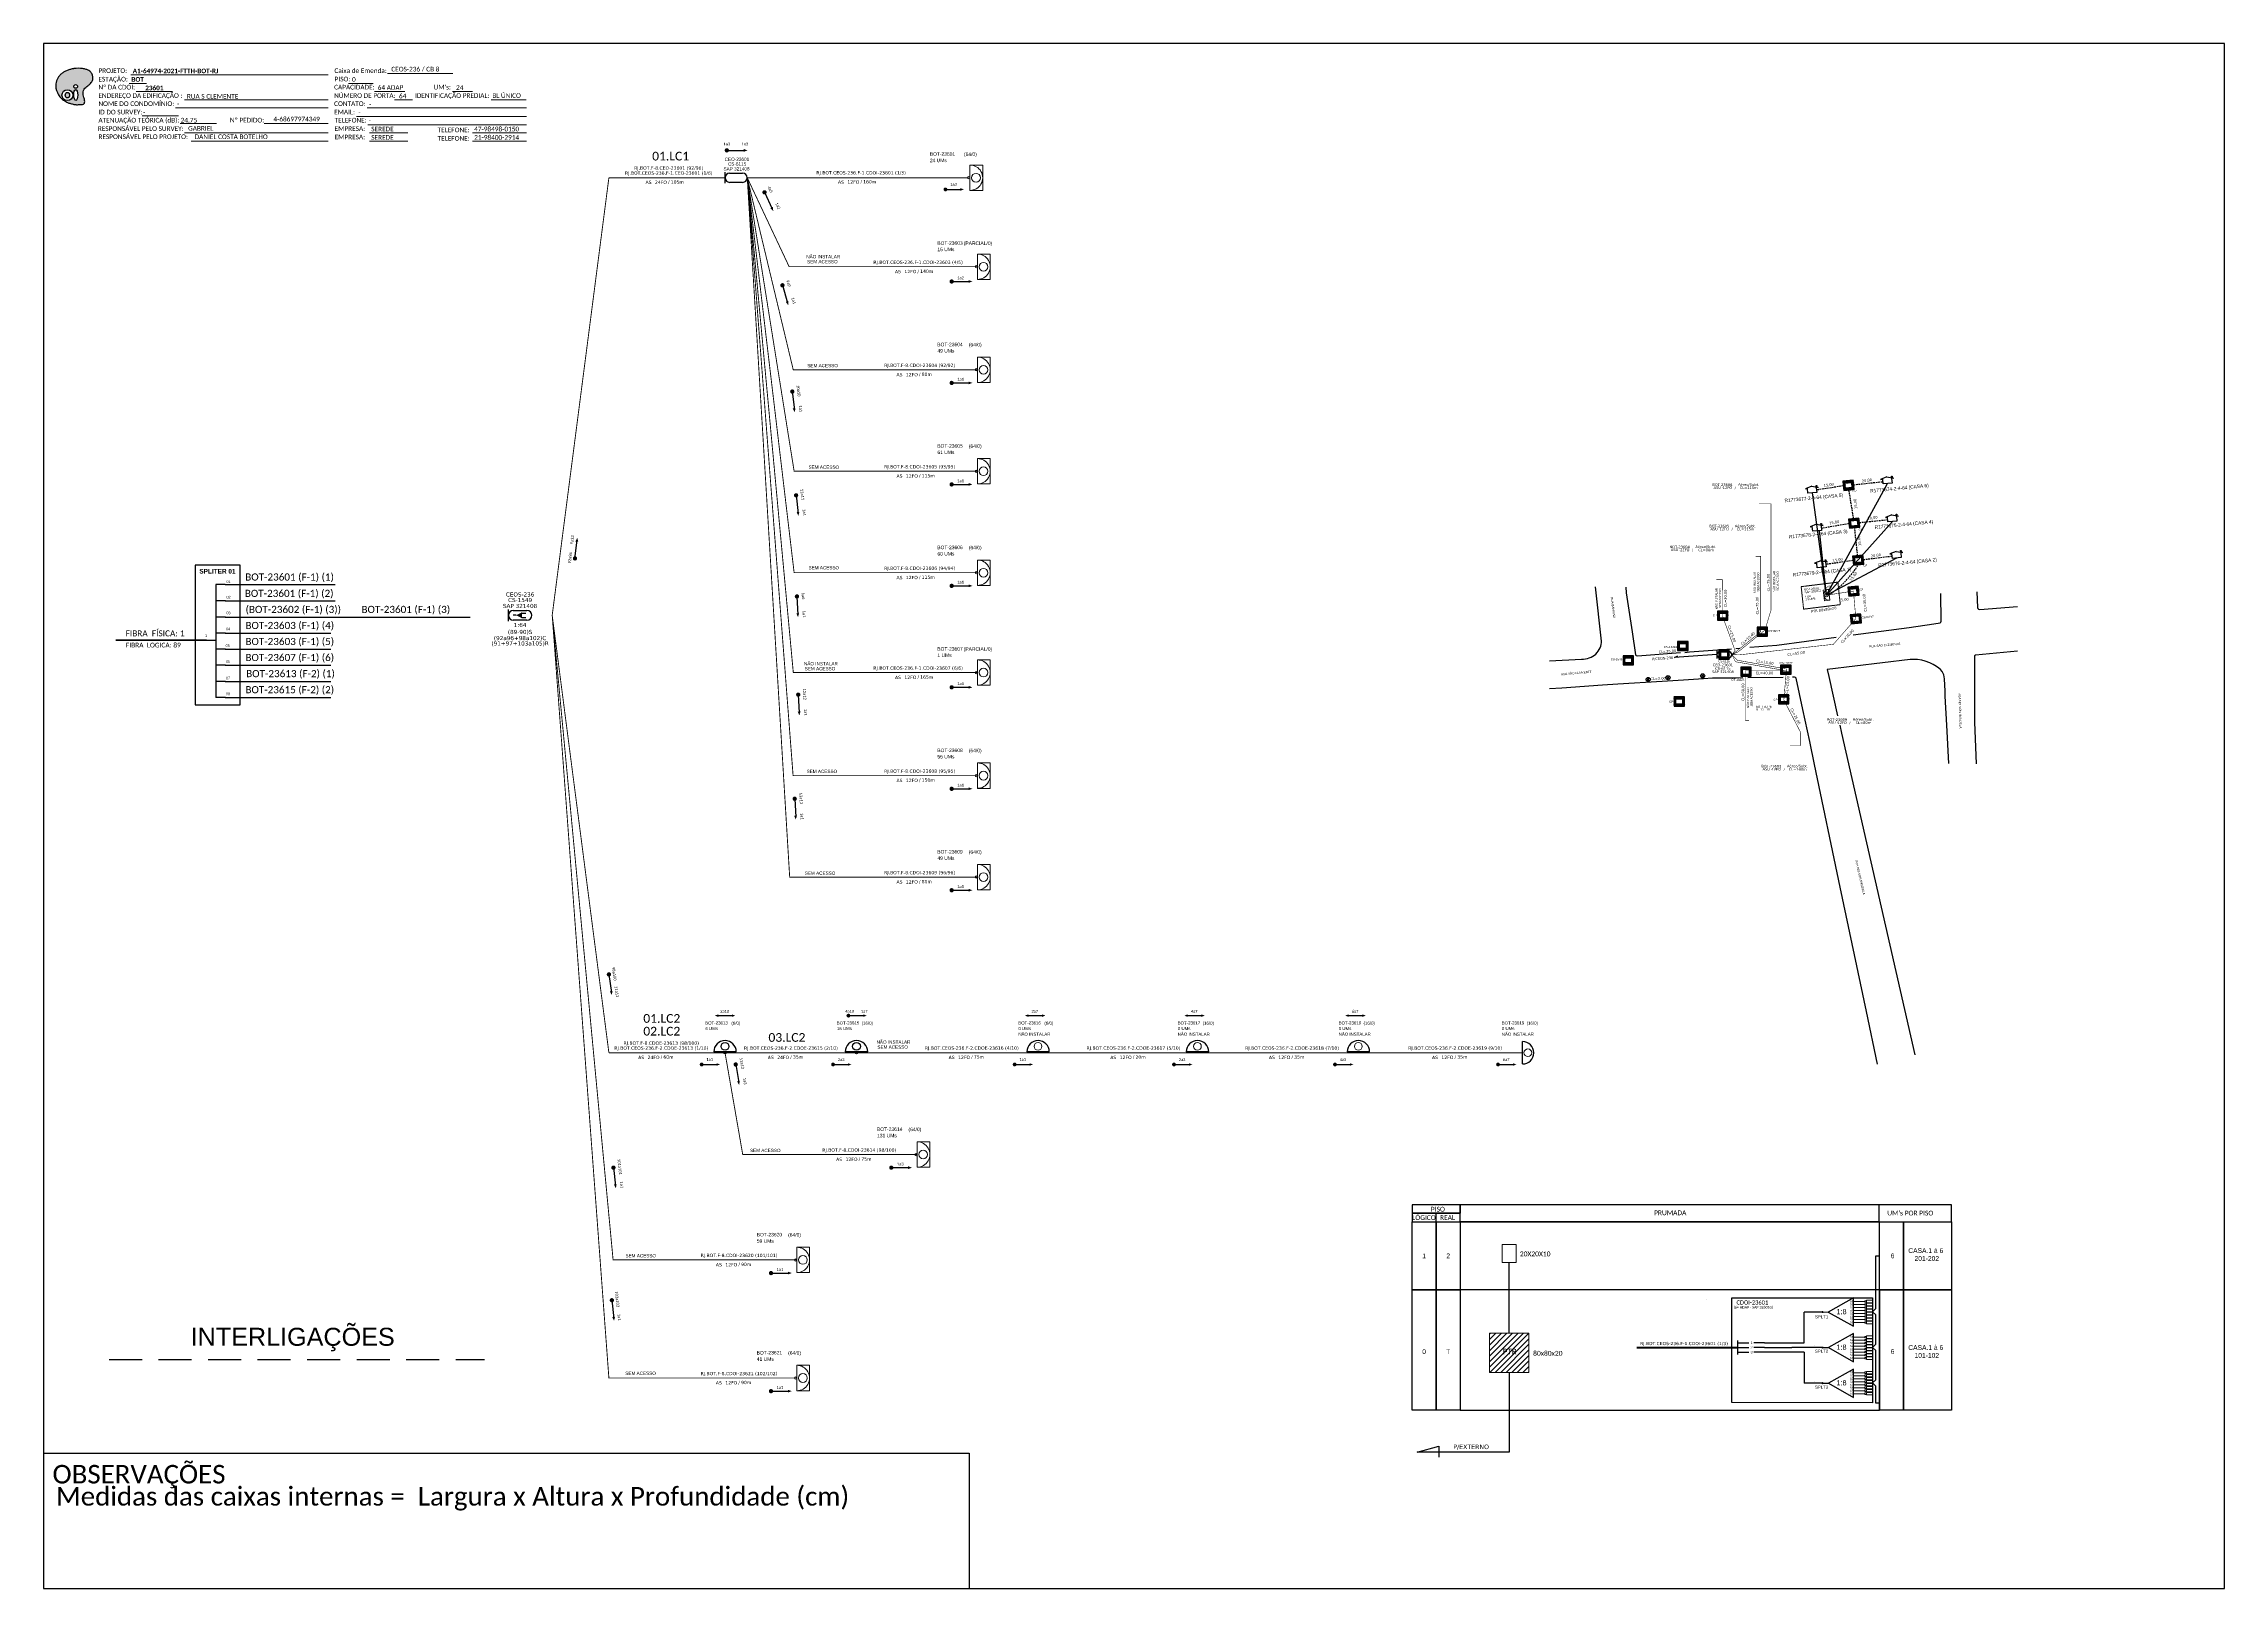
# Model space of a CAD drawing. Header units: metres. Extents: x -36 to 589825, y -8 to 9716245.
# Drawn here: x 588986 to 589825, y 9715651 to 9716245 of the extents above; entities outside this region: 20.
import ezdxf
from ezdxf.enums import TextEntityAlignment as Align

# ---------------------------------------------------------------- set-up
doc = ezdxf.new("R2010")
doc.units = ezdxf.units.M
doc.header["$LTSCALE"] = 0.5
doc.header["$PDMODE"] = 33
doc.header["$PDSIZE"] = 1e-05
doc.linetypes.add('DASHED', pattern=[19.05, 12.7, -6.35])
doc.linetypes.add('HIDDEN', pattern=[0.375, 0.25, -0.125])
for name, color, linetype in [('10.1-Caixas Subterrâneas', 5, 'Continuous'), ('20.4-CEOS', 1, 'Continuous'), ('20.5-CEO', 1, 'Continuous'), ('CAP a instalar', 1, 'Continuous'), ('celulas gpon', 7, 'Continuous'), ('cerco área', 2, 'Continuous'), ('DROP DE CLIENTE', 140, 'Continuous'), ('label_cabos', 7, 'Continuous'), ('locais', 7, 'Continuous'), ('locais legendas', 7, 'Continuous'), ('QUADRA', 7, 'Continuous'), ('SEGMENTO', 10, 'Continuous'), ('Segmento de Logradouro Texto', 238, 'Continuous'), ('SETA', 7, 'Continuous'), ('surveys', 7, 'Continuous'), ('surveys legendas', 7, 'Continuous')]:
    doc.layers.add(name, color=color, linetype=linetype)
for name, color, linetype, lineweight in [("20.0-LEGENDA DOS CDO'S", 1, 'Continuous', 0), ('20.1-CDO_INTERIOR', 1, 'Continuous', 0), ('20.2-CDO_POSTE', 1, 'Continuous', 5), ('40.1-ETIQUETAS', 1, 'Continuous', 20), ('Segmento Logradouro Texto', 238, 'Continuous', 0)]:
    doc.layers.add(name, color=color, linetype=linetype, lineweight=lineweight)
doc.styles.add('ARIAL', font='arial.ttf')
doc.styles.add('DIGICADE', font='arial.ttf')
doc.styles.add('MtXpl_Calibri', font='calibri.ttf')
doc.styles.add('siredit', font='verdana.ttf')
doc.styles.get("Standard").update_dxf_attribs({"font": 'arial.ttf'})
doc.styles.add('WMF-Calibri0', font='calibri.ttf')
doc.styles.add('WMF-Calibri1', font='calibrib.ttf')
doc.linetypes.add('FENCELINE1', pattern='A,0.25,-0.1,[133,ltypeshp.shx,S=0.1,R=0,X=-0.1,Y=0],-0.1,1', length=1.45)

# ---------------------------------------------------------------- blocks, each defined once
blk = doc.blocks.new('*X1')
at = {"color": 0, "linetype": 'Continuous'}
for p, q in [((-1.25, 0.34099), (-0.49099, 1.1)), ((-1.25, 0.517767), (-0.667767, 1.1)), ((-1.25, 0.694544), (-0.844544, 1.1)), ((-1.25, 0.87132), (-1.02132, 1.1)), ((-1.25, 1.048097), (-1.198097, 1.1)), ((-1.25, 0.164214), (-0.8035, 0.610714)), ((-1.25, -0.012563), (-0.8035, 0.433937)), ((-1.25, -0.18934), (-0.8035, 0.25716)), ((-1.25, -0.366117), (-0.8035, 0.080383)), ((-0.789214, 0.625), (-0.314214, 1.1)), ((-0.612437, 0.625), (-0.137437, 1.1)), ((-0.43566, 0.625), (0.03934, 1.1)), ((-0.258883, 0.625), (0.216117, 1.1)), ((-0.082107, 0.625), (0.392893, 1.1)), ((0.09467, 0.625), (0.56967, 1.1)), ((0.271447, 0.625), (0.746447, 1.1)), ((0.448223, 0.625), (0.923223, 1.1)), ((0.625, 0.625), (1.1, 1.1)), ((0.801777, 0.625), (1.25, 1.073223)), ((0.8035, 0.449947), (1.25, 0.896447)), ((0.8035, 0.27317), (1.25, 0.71967)), ((0.8035, 0.096393), (1.25, 0.542893)), ((0.8035, -0.080383), (1.25, 0.366117)), ((0.8035, -0.25716), (1.25, 0.18934)), ((0.8035, -0.433937), (1.25, 0.012563)), ((-1.25, -0.542893), (-0.8035, -0.096393)), ((-1.25, -0.71967), (-0.8035, -0.27317)), ((-1.25, -0.896447), (-0.8035, -0.449947)), ((-1.25, -1.073223), (-0.801777, -0.625)), ((-1.1, -1.1), (-0.625, -0.625)), ((-0.923223, -1.1), (-0.448223, -0.625)), ((-0.746447, -1.1), (-0.271447, -0.625)), ((-0.56967, -1.1), (-0.09467, -0.625)), ((-0.392893, -1.1), (0.082107, -0.625)), ((-0.216117, -1.1), (0.258883, -0.625)), ((-0.03934, -1.1), (0.43566, -0.625)), ((0.137437, -1.1), (0.612437, -0.625)), ((0.314214, -1.1), (0.789214, -0.625)), ((0.49099, -1.1), (1.25, -0.34099)), ((0.667767, -1.1), (1.25, -0.517767)), ((0.8035, -0.610714), (1.25, -0.164214)), ((0.844544, -1.1), (1.25, -0.694544)), ((1.02132, -1.1), (1.25, -0.87132)), ((1.198097, -1.1), (1.25, -1.048097))]:
    blk.add_line(p, q, dxfattribs=at)
blk = doc.blocks.new('MANHOLE_MQ')
at = {"color": 0, "linetype": 'Continuous'}
for p, q in [((0.0000062, 0.0000057), (-0.0000063, 0.0000057)), ((-0.0000063, 0.0000057), (-0.0000063, -0.0000053)), ((-0.000004, 0.0000033), (0.000004, 0.0000033)), ((-0.000004, -0.0000029), (-0.000004, 0.0000033)), ((0.000004, 0.0000033), (0.000004, -0.0000029)), ((0.0000062, -0.0000053), (0.0000062, 0.0000057)), ((-0.0000063, -0.0000053), (0.0000062, -0.0000053)), ((0.000004, -0.0000029), (-0.000004, -0.0000029)), ((0.000004, -0.0000029), (0.000004, -0.0000029))]:
    blk.add_line(p, q, dxfattribs=at)
at = {"color": 0, "linetype": 'Continuous', "xscale": 5e-06, "yscale": 5e-06, "zscale": 1e-05}
blk.add_blockref('*X1', (0, 0.0000002), dxfattribs=at)
blk = doc.blocks.new('POLE_POLE')
at = {"color": 1}
for p, q in [((-0.0000031, 0.0000069), (0.0000027, 0.0000015)), ((0.0000025, 0.0000071), (-0.0000029, 0.0000013))]:
    blk.add_line(p, q, dxfattribs=at)
blk.add_circle((-0.0000002, 0.0000042), 0.00000396, dxfattribs=at)
blk = doc.blocks.new('LEGENDA DOS CABOS')
at = {"layer": 'label_cabos', "color": 0, "style": 'siredit'}
for tag, p in [('TIPO_CABO', (2.74, 0.52)), ('ID', (4.24, 1.63)), ('CABO', (6.16, 0.47)), ('/', (9.19, 0.47)), ('METROS', (14.36, 0.47)), ('XX', (14.31, 1.67))]:
    blk.add_attdef(tag, text='', height=1, rotation=359.69001, dxfattribs=at).set_placement(p, align=Align.MIDDLE_CENTER)
blk = doc.blocks.new('OI')
h = blk.add_hatch(color=40)
edge = h.paths.add_edge_path()
edge.add_spline(control_points=[(4.35, -0.67), (3.92, -0.99), (3.26, -1.5), (2.81, -2.59), (2.9, -3.5), (3.06, -4.27), (3.31, -4.85), (3.37, -5.39), (3.4, -5.88), (3.2, -6.4), (2.54, -6.61), (1.65, -6.63), (0.55, -6.67), (-0.56, -6.42), (-1.61, -6.14), (-2.77, -5.61), (-3.92, -4.77), (-4.89, -3.7), (-5.34, -2.65), (-5.6, -1.94), (-5.85, -0.96), (-5.71, 0.47), (-5.1, 2.02), (-4.14, 3.02), (-3.3, 3.61), (-2.37, 4.16), (-1.36, 4.44), (-0.56, 4.7), (0.79, 4.85), (2.24, 4.97), (3.79, 4.57), (4.67, 4.21), (5.44, 3.65), (5.76, 2.99), (6.03, 2.21), (6.01, 1.46), (5.72, 0.64), (5.31, 0.08), (4.88, -0.38), (4.51, -0.55), (4.35, -0.67)], knot_values=[0, 0, 0, 0, 1.60434, 2.417191, 3.427595, 4.282808, 4.776746, 5.304182, 5.888771, 6.258406, 6.858137, 7.79129, 8.986195, 10.124242, 11.187857, 12.242908, 13.953784, 15.414161, 16.515391, 17.349188, 17.675853, 19.552021, 21.515531, 22.568638, 23.63245, 24.621084, 25.782718, 26.745347, 27.142653, 29.870543, 31.004649, 31.921532, 32.709589, 33.801391, 34.042471, 35.192333, 35.971461, 36.628871, 37.254359, 37.836911, 37.836911, 37.836911, 37.836911], degree=3, periodic=0)
h.paths.add_polyline_path([(1.13, -0.87, -1), (-0.04, -0.87, -1)], flags=16)
edge = h.paths.add_edge_path(flags=16)
edge.add_ellipse((0.56, -3.59), major_axis=(-0.02, 1.71), ratio=0.361305, start_angle=0, end_angle=360)
h.paths.add_polyline_path([(-0.36, -3.62, -1), (-3.8, -3.62, -1)], flags=16)
edge = h.paths.add_edge_path(flags=0)
edge.add_ellipse((-2.08, -3.62), major_axis=(0, 0.885), ratio=0.758294, start_angle=0, end_angle=360)
at = {"color": 40}
for centre, radius in [((-2.08, -3.62), 1.72), ((0.54, -0.87), 0.587)]:
    blk.add_circle(centre, radius, dxfattribs=at)
blk.add_ellipse((-2.08, -3.62), major_axis=(0, 0.885), ratio=0.758294, start_param=-3.141592653589792, end_param=3.141592653589792, dxfattribs=at)
blk.add_ellipse((0.56, -3.59), major_axis=(-0.02, 1.71), ratio=0.361305, dxfattribs=at)
at = {"color": 40, "start_tangent": (-0.800898, -0.598801), "end_tangent": (-0.800898, -0.598801)}
blk.add_spline([(4.35, -0.67), (3.2, -1.78), (2.9, -2.54), (2.92, -3.55), (3.12, -4.38), (3.28, -4.85), (3.37, -5.37), (3.35, -5.95), (3.2, -6.29), (2.66, -6.55), (1.73, -6.63), (0.54, -6.62), (-0.58, -6.41), (-1.6, -6.11), (-2.56, -5.67), (-3.95, -4.67), (-4.89, -3.56), (-5.37, -2.56), (-5.64, -1.78), (-5.72, -1.46), (-5.63, 0.42), (-4.84, 2.22), (-4.13, 2.99), (-3.27, 3.62), (-2.4, 4.09), (-1.3, 4.47), (-0.37, 4.72), (0.02, 4.77), (2.75, 4.8), (3.85, 4.53), (4.69, 4.16), (5.31, 3.68), (5.85, 2.73), (5.93, 2.5), (5.94, 1.35), (5.67, 0.62), (5.29, 0.08), (4.84, -0.36), (4.35, -0.67)], degree=3, dxfattribs=at)
blk = doc.blocks.new('SURVEY_SURVEY')
for p, q in [((0.0000086, 0.0000127), (-0.000004, 0.000009)), ((-0.000004, 0.000009), (0, 0.000009)), ((0, 0), (0, 0.000009)), ((0.0000086, 0.0000127), (0.0000212, 0.000009)), ((0.0000171, 0.0000132), (0.0000184, 0.0000132)), ((0.0000171, 0.0000103), (0.0000171, 0.0000132)), ((0.0000212, 0.000009), (0.0000172, 0.000009)), ((0.0000172, 0.000009), (0.0000172, 0)), ((0.0000184, 0.0000132), (0.0000184, 0.0000099)), ((0.0000172, 0), (0, 0))]:
    blk.add_line(p, q)
blk = doc.blocks.new('CEOS_RP_CT_DRT')
at = {"layer": '20.4-CEOS', "color": 0}
for p, q in [((-4.54, 1.19), (-1.19, 1.19)), ((-1.19, -1.19), (-4.54, -1.19))]:
    blk.add_line(p, q, dxfattribs=at)
for points in [[(-5.73, -1.43), (-5.73, 1.44)], [(-3.79, 0), (-4.59, 0)], [(-2.47, 0.48), (-1.45, 0.48)], [(-2.47, -0.52), (-1.45, -0.52)]]:
    blk.add_lwpolyline(points, dxfattribs=at)
blk.add_lwpolyline([(-3.79, 0, 0, 1.47, 0), (-2.41, 0, 1.47, 1.47, 0)], format="xyseb", dxfattribs=at)
for centre, start, end in [((-4.54, 0), 90, 270), ((-1.19, 0), 270, 90)]:
    blk.add_arc(centre, 1.19, start, end, dxfattribs=at)
at = {"layer": '20.4-CEOS', "color": 7, "style": 'siredit'}
for tag, p in [('Nº_DA_CEOS', (-2.86, 5.6)), ('LOCAL', (-2.86, 4.24)), ('SAP', (-2.86, 2.78)), ('RACIO_SPLITAGEM', (-2.86, -1.88)), ('FIBRAS_SPLITTER', (-2.86, -3.58)), ('FIBRAS_TOP_C', (-2.86, -5.08)), ('RESERVA_FINAIS', (-2.86, -6.39))]:
    blk.add_attdef(tag, text='', height=1.01, dxfattribs=at).set_placement(p, align=Align.TOP_CENTER)
blk = doc.blocks.new('ETIQUETA_RS5F')
at = {"layer": '40.1-ETIQUETAS', "color": 0, "style": 'siredit'}
blk.add_text('/', height=1.5, dxfattribs=at).set_placement((1.58, -1.95), align=Align.MIDDLE_RIGHT)
for tag, p in [('ETIQUETA_R_SECUNDARIA', (1.21, 2.1)), ('ETIQUETA_R_PRIMARIA', (1.21, 4.1)), ('F_ATIVAS/F_MORTAS', (1.14, -4.24))]:
    blk.add_attdef(tag, text='', height=1.5, dxfattribs=at).set_placement(p, align=Align.MIDDLE_CENTER)
for tag, p in [('TIPO_CABO', (-6.58, -2.12)), ('CAP_CABO', (0.4, -2.09))]:
    blk.add_attdef(tag, text='', height=1.5, dxfattribs=at).set_placement(p, align=Align.MIDDLE_RIGHT)
for tag, p in [('FUSÃO_1', (0.85, -8.39)), ('FUSÃO_2', (0.85, -10.6)), ('FUSÃO_3', (0.85, -12.93)), ('FUSÃO_4', (0.85, -15.14)), ('FUSÃO_5', (0.85, -17.16))]:
    blk.add_attdef(tag, text='', height=1.5, dxfattribs=at).set_placement(p, align=Align.CENTER)
blk.add_attdef('METROS', text='', height=1.5, dxfattribs=at).set_placement((2.14, -1.95), align=Align.MIDDLE_LEFT)
blk = doc.blocks.new('CDOE-TEXTO PADRÃO')
at = {"layer": "20.0-LEGENDA DOS CDO'S", "color": 0, "style": 'ARIAL'}
for tag, p in [('CDO_N', (0.5, 7.4)), ('CORDOALHA', (0.5, 4.3)), ('SAP', (0.5, 1.7)), ('SPLITER_1', (0.6, -0.9)), ('SPLITER_2', (0.6, -3.5)), ('(XX-XX_F)S', (0.5, -8.3)), ('(XX-XX_L)S', (0.5, -10.8)), ('UMS', (0.5, -13.1))]:
    blk.add_attdef(tag, p, '', height=1.7, rotation=0.118, dxfattribs=at)
blk.add_attdef('FIBRAS_UTILIZADAS', text='', height=1.7, rotation=0.118, dxfattribs=at).set_placement((19.8, 7.4), align=Align.CENTER)
blk = doc.blocks.new('A$C415C251F')
at = {"color": 3}
blk.add_point((0, 0), dxfattribs=at)
blk = doc.blocks.new('LEG_CDOIA8_C-SPLT_ESQ')
at = {"color": 3, "extrusion": (0, 0, -1), "xscale": -1, "zscale": -1}
blk.add_blockref('A$C415C251F', (0, 0), dxfattribs=at)
at = {"color": 1, "style": 'WMF-Calibri0', "flags": 4}
blk.add_attdef('MODELO', text='', height=1.5, dxfattribs=at).set_placement((22.5, -4.5), align=Align.CENTER)
blk.add_attdef('CDO', (21.4, -2.6), '', height=2, dxfattribs=at)
at = {"style": 'ARIAL', "flags": 4}
blk.add_attdef('SPLITAGEM', text='', height=1.5, dxfattribs=at).set_placement((18.6, -12.6), align=Align.CENTER)
blk = doc.blocks.new('SPLT_1-8_SC-APC')
at = {"color": 1, "lineweight": 0}
blk.add_lwpolyline([(-17.04, -7.55), (-19.26, -7.55)], dxfattribs=at)
at = {"color": 1}
blk.add_lwpolyline([(-7.37, -2.1), (-17.04, -7.55), (-7.37, -13), (-7.37, -2.1)], dxfattribs=at)
at = {"color": 3, "lineweight": 0}
for points in [[(-2.99, -3.51), (-7.37, -3.51)], [(-7.37, -4.66), (-2.99, -4.66)], [(-7.37, -5.82), (-2.99, -5.82)], [(-7.37, -6.97), (-2.99, -6.97)], [(-7.37, -8.12), (-2.99, -8.12)], [(-2.41, -3.02), (-2.41, -4)], [(-2.41, -3.02), (0, -3.02)], [(-2.41, -4), (0, -4)], [(-2.41, -4.17), (-2.41, -5.16)], [(-2.41, -4.17), (0, -4.17)], [(-2.41, -5.16), (0, -5.16)], [(-2.41, -5.32), (-2.41, -6.31)], [(-2.41, -5.32), (0, -5.32)], [(-2.41, -6.31), (0, -6.31)], [(-2.41, -6.48), (-2.41, -7.46)], [(-2.41, -6.48), (0, -6.48)], [(-2.41, -7.46), (0, -7.46)], [(-2.41, -7.63), (-2.41, -8.62)], [(-2.41, -7.63), (0, -7.63)], [(-7.37, -9.28), (-2.99, -9.28)], [(-7.37, -10.43), (-2.99, -10.43)], [(-7.37, -11.58), (-2.99, -11.58)], [(-2.41, -8.62), (0, -8.62)], [(-2.41, -8.78), (-2.41, -9.77)], [(-2.41, -8.78), (0, -8.78)], [(-2.41, -9.77), (0, -9.77)], [(-2.41, -9.94), (-2.41, -10.92)], [(-2.41, -9.94), (0, -9.94)], [(-2.41, -10.92), (0, -10.92)], [(-2.41, -11.09), (-2.41, -12.08)], [(-2.41, -11.09), (0, -11.09)], [(-2.41, -12.08), (0, -12.08)]]:
    blk.add_lwpolyline(points, dxfattribs=at)
for points in [[(-2.99, -3.22), (-2.41, -3.22), (-2.41, -3.8), (-2.99, -3.8)], [(-2.99, -4.38), (-2.41, -4.38), (-2.41, -4.95), (-2.99, -4.95)], [(-2.99, -5.53), (-2.41, -5.53), (-2.41, -6.1), (-2.99, -6.1)], [(-2.99, -6.68), (-2.41, -6.68), (-2.41, -7.26), (-2.99, -7.26)], [(-2.99, -7.84), (-2.41, -7.84), (-2.41, -8.41), (-2.99, -8.41)], [(-2.99, -8.99), (-2.41, -8.99), (-2.41, -9.56), (-2.99, -9.56)], [(-2.99, -10.14), (-2.41, -10.14), (-2.41, -10.72), (-2.99, -10.72)], [(-2.99, -11.3), (-2.41, -11.3), (-2.41, -11.87), (-2.99, -11.87)]]:
    blk.add_lwpolyline(points, close=True, dxfattribs=at)
at = {"color": 1, "style": 'ARIAL'}
for s, height, p in [('1:8', 2, (-13.91, -8.4)), ('S1', 0.75, (-8.74, -3.78)), ('S2', 0.75, (-8.74, -4.97)), ('S3', 0.75, (-8.74, -6.18)), ('S4', 0.75, (-8.74, -7.36)), ('S5', 0.75, (-8.74, -8.57)), ('S6', 0.75, (-8.74, -9.69)), ('S7', 0.75, (-8.74, -10.78)), ('S8', 0.75, (-8.74, -11.9))]:
    blk.add_text(s, height=height, dxfattribs=at).set_placement(p)
blk = doc.blocks.new('SPLITTER_')
blk.add_point((0, 0))
at = {"style": 'ARIAL', "flags": 4}
blk.add_attdef('SPLT', (0, -3.3), '', height=1.5, dxfattribs=at)

msp = doc.modelspace()

# ---------------------------------------------------------------- hatches: boundary and pattern name
h = msp.add_hatch(color=3)
h.dxf.hatch_style = 1
edge = h.paths.add_edge_path()
edge.add_arc((589670.52, 9715757.32), 0.205, 0, 360)
h = msp.add_hatch()
h.set_pattern_fill('ANSI31', color=1, scale=12, style=0)
h.set_pattern_definition([(45, (588808.868, 9715271.9048), (-1.0606602, 1.0606602), [])])
h.paths.add_polyline_path([(589557.63, 9715749.17), (589542.46, 9715749.17), (589542.46, 9715734.03), (589557.63, 9715734.03)])
h.paths.add_polyline_path([(589547.18, 9715740.12), (589553.69, 9715740.12), (589553.69, 9715744.06), (589547.18, 9715744.06)], flags=9)
h = msp.add_hatch(color=3)
h.dxf.hatch_style = 1
edge = h.paths.add_edge_path()
edge.add_arc((589670.52, 9715743.64), 0.205, 0, 360)
h = msp.add_hatch(color=3)
h.dxf.hatch_style = 1
edge = h.paths.add_edge_path()
edge.add_arc((589670.52, 9715729.96), 0.205, 0, 360)
at = {"lineweight": 0}
h = msp.add_hatch(dxfattribs=at)
h.set_pattern_fill('ANSI31', color=1, scale=5, style=0)
h.set_pattern_definition([(45, (0, 0), (-0.44194173824, 0.44194173824), [])])
h.paths.add_polyline_path([(588956.91, 9714090.58), (588960.9, 9714090.56), (588960.92, 9714093.56), (588956.93, 9714093.58)], flags=9)
h.paths.add_polyline_path([(588957.73, 9714087.9), (588960.08, 9714087.89), (588960.1, 9714090.93), (588957.75, 9714090.94)], flags=9)

# ---------------------------------------------------------------- linework, layer by layer
at = {"color": 7, "linetype": 'Continuous'}
for p, q in [((589052.73, 9716037.04, 2), (589052.73, 9715993.64, 2)), ((589056.24, 9716037.04, 2), (589052.73, 9716037.04, 2)), ((589056.42, 9716030.75, 2), (589052.73, 9716030.75, 2)), ((589056.42, 9716024.56, 2), (589052.73, 9716024.56, 2)), ((589049.08, 9716015.61, 2), (589052.71, 9716015.61, 2)), ((589056.42, 9716018.34, 2), (589052.73, 9716018.34, 2)), ((589056.42, 9716012.18, 2), (589052.73, 9716012.18, 2)), ((589056.42, 9716006.01, 2), (589052.73, 9716006.01, 2)), ((589056.42, 9715999.82, 2), (589052.73, 9715999.82, 2)), ((589056.42, 9715993.64, 2), (589052.73, 9715993.64, 2))]:
    msp.add_line(p, q, dxfattribs=at)
at = {"color": 10, "linetype": 'Continuous'}
for p, q in [((589056.24, 9716037.04, 2), (589098.58, 9716037.04, 2)), ((589056.24, 9716030.75, 2), (589098.63, 9716030.75, 2)), ((589056.24, 9716024.56, 2), (589150.53, 9716024.56, 2)), ((589056.24, 9716018.34, 2), (589096.96, 9716018.34, 2)), ((589056.24, 9716012.18, 2), (589096.96, 9716012.18, 2)), ((589056.24, 9716006.01, 2), (589096.96, 9716006.01, 2)), ((589056.24, 9715999.82, 2), (589096.96, 9715999.82, 2)), ((589056.24, 9715993.64, 2), (589096.96, 9715993.64, 2))]:
    msp.add_line(p, q, dxfattribs=at)
at = {"color": 1, "linetype": 'Continuous', "lineweight": 60}
msp.add_line((589049.08, 9716015.61, 2), (589014.28, 9716015.61, 2), dxfattribs=at)
at = {"color": 8}
for p, q in [((589555.15, 9715852.69, 2), (589555.15, 9715861.33, 2)), ((589373.18, 9715857.41, 2), (589364.54, 9715857.41, 2)), ((589434.47, 9715857.41, 2), (589425.82, 9715857.41, 2)), ((589496.36, 9715857.41, 2), (589487.72, 9715857.41, 2))]:
    msp.add_line(p, q, dxfattribs=at)
at = {"color": 0}
for p, q in [((589692.36, 9715791.99), (589531.2, 9715791.99)), ((589692.36, 9715791.99), (589531.2, 9715791.99)), ((589692.36, 9715765.8), (589531.2, 9715765.8)), ((589692.36, 9715765.8), (589692.36, 9715719.52)), ((589531.2, 9715719.52), (589692.36, 9715719.52))]:
    msp.add_line(p, q, dxfattribs=at)
at = {"color": 4, "linetype": 'DASHED', "ltscale": 2}
msp.add_line((589011.62, 9715739.01), (589156.03, 9715739.01), dxfattribs=at)
for points in [[(588986.47, 9715651.05), (589825.04, 9715651.05), (589825.04, 9716245.05), (588986.47, 9716245.05), (588986.47, 9715651.05)], [(589565.48, 9716007.75), (589577.84, 9716008.41), (589578.6, 9716008.41), (589579.35, 9716008.48), (589580.09, 9716008.62), (589580.81, 9716008.83), (589581.5, 9716009.12), (589582.16, 9716009.46), (589582.78, 9716009.87), (589583.35, 9716010.34), (589583.86, 9716010.86), (589584.3, 9716011.42), (589584.68, 9716012.03), (589584.99, 9716012.67), (589585.23, 9716013.34), (589585.39, 9716014.02), (589585.48, 9716014.71), (589585.48, 9716015.33), (589583.18, 9716036.13)], [(589521.94, 9715791.99), (589521.94, 9715795.28)], [(589531.2, 9715791.99), (589720.13, 9715791.99), (589720.13, 9715798.57), (589531.2, 9715798.57), (589531.2, 9715798.57), (589531.2, 9715795.28)], [(589692.35, 9715791.99), (589692.35, 9715798.57)], [(588986.47, 9715703.04), (589342.42, 9715703.04)]]:
    msp.add_lwpolyline(points)
at = {"color": 7, "lineweight": 0}
for points in [[(589019.43, 9716229.73), (589025.98, 9716229.73)], [(589019.95, 9716233.01), (589095.92, 9716233.01)], [(589103.72, 9716229.77), (589113.2, 9716229.77)], [(589118.76, 9716233.5), (589143.89, 9716233.5)], [(589022.09, 9716226.66), (589036.04, 9716226.66)], [(589037.25, 9716220.31), (589095.92, 9716220.31)], [(589040.66, 9716223.42), (589095.92, 9716223.42)], [(589110.88, 9716220.31), (589172.11, 9716220.31)], [(589113.76, 9716226.66), (589125.38, 9716226.66)], [(589121.35, 9716223.42), (589128.29, 9716223.42)], [(589143.71, 9716226.66), (589151.37, 9716226.66)], [(589158.52, 9716223.42), (589172.08, 9716223.42)], [(589024.41, 9716217.25), (589038.35, 9716217.25)], [(589038.95, 9716214.28), (589052.89, 9716214.28)], [(589071.28, 9716214.29), (589095.77, 9716214.29)], [(589071.78, 9716214.29), (589095.93, 9716214.29)], [(589106.84, 9716217.07), (589172.11, 9716217.07)], [(589111.13, 9716213.84), (589172.11, 9716213.84)], [(589040.66, 9716210.73), (589095.92, 9716210.73)], [(589043.15, 9716207.49), (589095.92, 9716207.49)], [(589111.73, 9716210.73), (589126.53, 9716210.73)], [(589111.73, 9716207.49), (589126.53, 9716207.49)], [(589151.34, 9716210.73), (589172.11, 9716210.73)], [(589151.34, 9716207.49), (589172.11, 9716207.49)]]:
    msp.add_lwpolyline(points, dxfattribs=at)
at = {"const_width": 0.82}
for points, elevation in [([(589248.78, 9716204, -1), (589249.6, 9716204, -1)], 0.55), ([(589263.51, 9716188.25, -1), (589263.86, 9716187.5, -1)], 0.55), ([(589270.45, 9716152.52, -1), (589270.68, 9716151.73, -1)], 0.55), ([(589335.23, 9716153.58, 1), (589336.05, 9716153.58, 1)], 2), ([(589274.31, 9716111.66, -1), (589274.4, 9716110.85, -1)], 0.55), ([(589335.23, 9716114.57, 1), (589336.05, 9716114.57, 1)], 2), ([(589275.77, 9716071.77, -1), (589275.86, 9716070.96, -1)], 0.55), ([(589335.23, 9716075.56, 1), (589336.05, 9716075.56, 1)], 2), ([(589190.75, 9716046.69, 1), (589190.85, 9716047.51, 1)], 2), ([(589335.23, 9716036.54, 1), (589336.05, 9716036.54, 1)], 2), ([(589276.12, 9716032.89, -1), (589276.17, 9716032.07, -1)], 0.55), ([(589276.64, 9715995.12, -1), (589276.68, 9715994.3, -1)], 0.55), ([(589335.23, 9715997.53, 1), (589336.05, 9715997.53, 1)], 2), ([(589275.27, 9715955.09, -1), (589275.31, 9715954.27, -1)], 0.55), ([(589335.23, 9715958.51, 1), (589336.05, 9715958.51, 1)], 2), ([(589335.23, 9715919.5, 1), (589336.05, 9715919.5, 1)], 2), ([(589203.79, 9715887.54, -1), (589203.91, 9715886.73, -1)], 2), ([(589252.54, 9715852.91, -1), (589252.67, 9715852.1, -1)], 2), ([(589205.54, 9715813.24, -1), (589205.63, 9715812.43, -1)], 2), ([(589312.02, 9715812.83, 1), (589312.84, 9715812.83, 1)], 2), ([(589265.77, 9715772.3, 1), (589266.59, 9715772.3, 1)], 2), ([(589204.93, 9715762.27, -1), (589205.02, 9715761.46, -1)], 2), ([(589265.77, 9715726.88, 1), (589266.59, 9715726.88, 1)], 2)]:
    msp.add_lwpolyline(points, format="xyb", close=True, dxfattribs=dict(at, elevation=elevation))
at = {"elevation": 2}
for points in [[(589332.9, 9716188.98, 0.727, 0.727, 1), (589333.63, 9716188.98, 0.727, 0.727, 1)], [(589295.56, 9715871.28, 0.727, 0.727, 1), (589296.29, 9715871.28, 0.727, 0.727, 1)], [(589239.13, 9715852.5, 0.727, 0.727, 1), (589239.86, 9715852.5, 0.727, 0.727, 1)], [(589289.68, 9715852.5, 0.727, 0.727, 1), (589290.41, 9715852.5, 0.727, 0.727, 1)], [(589359.5, 9715852.5, 0.727, 0.727, 1), (589360.22, 9715852.5, 0.727, 0.727, 1)], [(589420.78, 9715852.5, 0.727, 0.727, 1), (589421.51, 9715852.5, 0.727, 0.727, 1)], [(589482.68, 9715852.5, 0.727, 0.727, 1), (589483.41, 9715852.5, 0.727, 0.727, 1)], [(589545.38, 9715852.5, 0.727, 0.727, 1), (589546.11, 9715852.5, 0.727, 0.727, 1)]]:
    msp.add_lwpolyline(points, format="xyseb", close=True, dxfattribs=at)
at = {"color": 4, "linetype": 'DASHED', "ltscale": 0.1}
for points in [[(589678.5, 9716074.99), (589668.23, 9716073.38)], [(589682.48, 9716062.42), (589682.48, 9716062.42), (589680.66, 9716073.44), (589680.66, 9716073.44)], [(589682.47, 9716075.45), (589693.74, 9716076.61)], [(589684.65, 9716060.89), (589695.59, 9716062.01)], [(589680.68, 9716060.45), (589670.09, 9716058.64)], [(589684.03, 9716048.12), (589682.86, 9716058.92)], [(589682.23, 9716046.26), (589671.79, 9716044.78)], [(589686.21, 9716046.66), (589697.3, 9716048.01)]]:
    msp.add_lwpolyline(points, dxfattribs=at)
at = {"color": 7, "elevation": 2}
msp.add_lwpolyline([(589044.76, 9715990.83), (589062.04, 9715990.83), (589062.04, 9716044.48), (589044.76, 9716044.48)], close=True, dxfattribs=at)
for points in [[(589512.68, 9715795.28), (589531.2, 9715795.28), (589531.2, 9715798.57), (589512.68, 9715798.57)], [(589512.68, 9715791.99), (589531.2, 9715791.99), (589531.2, 9715795.28), (589512.68, 9715795.28)]]:
    msp.add_lwpolyline(points, close=True)
at = {"color": 0}
for points in [[(589512.68, 9715791.99), (589521.94, 9715791.99), (589521.94, 9715765.8), (589512.68, 9715765.8)], [(589521.94, 9715791.99), (589531.2, 9715791.99), (589531.2, 9715765.8), (589521.94, 9715765.8)], [(589692.36, 9715791.99), (589701.62, 9715791.99), (589701.62, 9715765.8), (589692.36, 9715765.8)], [(589701.62, 9715791.99), (589720.13, 9715791.99), (589720.13, 9715765.8), (589701.62, 9715765.8)], [(589512.68, 9715765.8), (589521.94, 9715765.8), (589521.94, 9715719.52), (589512.68, 9715719.52)], [(589521.94, 9715765.8), (589531.2, 9715765.8), (589531.2, 9715719.52), (589521.94, 9715719.52)], [(589692.36, 9715765.8), (589701.62, 9715765.8), (589701.62, 9715719.52), (589692.36, 9715719.52)], [(589701.62, 9715765.8), (589720.13, 9715765.8), (589720.13, 9715719.52), (589701.62, 9715719.52)]]:
    msp.add_lwpolyline(points, close=True, dxfattribs=at)
at = {"lineweight": 0}
msp.add_lwpolyline([(589547.39, 9715783.24), (589552.69, 9715783.24), (589552.69, 9715776.35), (589547.39, 9715776.35)], close=True, dxfattribs=at)
at = {"color": 3}
for points in [[(589550.04, 9715749.2), (589550.04, 9715776.35)], [(589691.04, 9715756.2), (589689.78, 9715757.41), (589691.04, 9715758.61), (589691.04, 9715758.61), (589691.04, 9715778.9), (589692.36, 9715778.9)], [(589670.52, 9715757.32), (589663.48, 9715757.32)], [(589663.48, 9715745.44), (589663.48, 9715757.32)], [(589691.04, 9715735.52), (589691.04, 9715735.52), (589691.04, 9715742.52), (589689.78, 9715743.72), (589691.04, 9715744.93), (589691.04, 9715744.93), (589691.04, 9715756.2), (589691.04, 9715756.2)], [(589637.98, 9715745.44), (589642.23, 9715745.44), (589642.23, 9715745.44)], [(589648.25, 9715745.44), (589644.09, 9715745.44)], [(589648.25, 9715745.44), (589663.48, 9715745.44)], [(589692.36, 9715722.32), (589691.04, 9715722.31), (589691.04, 9715728.83), (589689.78, 9715730.04), (589691.04, 9715731.25), (589691.04, 9715731.25), (589691.04, 9715735.52), (589691.04, 9715735.52)]]:
    msp.add_lwpolyline(points, dxfattribs=at)
at = {"color": 1}
msp.add_lwpolyline([(589635.6, 9715762.77), (589689.78, 9715762.72), (589689.78, 9715722.42), (589635.6, 9715722.47)], close=True, dxfattribs=at)
at = {"color": 1, "lineweight": 0}
msp.add_lwpolyline([(589542.46, 9715749.2), (589557.63, 9715749.2), (589557.63, 9715734.03), (589542.46, 9715734.03)], close=True, dxfattribs=at)
at = {"color": 1, "const_width": 0.8}
msp.add_lwpolyline([(589637.98, 9715743.64), (589599.03, 9715743.64), (589599.03, 9715743.64), (589599.03, 9715743.64)], dxfattribs=at)
at = {"color": 1}
for points in [[(589637.98, 9715740.93), (589637.98, 9715746.35)], [(589670.52, 9715743.64), (589672.75, 9715743.64)], [(589682.41, 9715749.09), (589672.75, 9715743.64), (589682.41, 9715738.19), (589682.41, 9715749.09)], [(589550.04, 9715734.03), (589550.04, 9715703.44), (589514.59, 9715703.44), (589522.97, 9715705.74), (589522.97, 9715701.51)], [(589682.41, 9715735.4), (589672.75, 9715729.96), (589682.41, 9715724.51), (589682.41, 9715735.4)], [(589670.52, 9715729.96), (589672.75, 9715729.96)]]:
    msp.add_lwpolyline(points, dxfattribs=at)
at = {"color": 2}
for points in [[(589637.98, 9715743.64), (589642.23, 9715743.64), (589642.23, 9715743.64)], [(589648.25, 9715743.64), (589644.09, 9715743.64)], [(589648.25, 9715743.64), (589658.71, 9715743.64)], [(589670.52, 9715743.64), (589658.71, 9715743.64)]]:
    msp.add_lwpolyline(points, dxfattribs=at)
at = {"color": 7}
for points in [[(589637.98, 9715741.83), (589642.23, 9715741.83), (589642.23, 9715741.83)], [(589663.48, 9715741.83), (589644.09, 9715741.83)], [(589663.48, 9715741.83), (589663.48, 9715729.96)], [(589670.52, 9715729.96), (589663.48, 9715729.96)]]:
    msp.add_lwpolyline(points, dxfattribs=at)
at = {"color": 3, "lineweight": 0}
for points in [[(589686.79, 9715747.68), (589682.41, 9715747.68)], [(589682.41, 9715746.52), (589686.79, 9715746.52)], [(589682.41, 9715745.37), (589686.79, 9715745.37)], [(589682.41, 9715744.22), (589686.79, 9715744.22)], [(589682.41, 9715743.06), (589686.79, 9715743.06)], [(589682.41, 9715741.91), (589686.79, 9715741.91)], [(589687.37, 9715748.17), (589687.37, 9715747.18)], [(589687.37, 9715748.17), (589689.78, 9715748.17)], [(589687.37, 9715747.18), (589689.78, 9715747.18)], [(589687.37, 9715747.02), (589687.37, 9715746.03)], [(589687.37, 9715747.02), (589689.78, 9715747.02)], [(589687.37, 9715746.03), (589689.78, 9715746.03)], [(589687.37, 9715745.86), (589687.37, 9715744.88)], [(589687.37, 9715745.86), (589689.78, 9715745.86)], [(589687.37, 9715744.88), (589689.78, 9715744.88)], [(589687.37, 9715744.71), (589687.37, 9715743.72)], [(589687.37, 9715744.71), (589689.78, 9715744.71)], [(589687.37, 9715743.72), (589689.78, 9715743.72)], [(589687.37, 9715743.56), (589687.37, 9715742.57)], [(589687.37, 9715743.56), (589689.78, 9715743.56)], [(589687.37, 9715742.57), (589689.78, 9715742.57)], [(589687.37, 9715742.4), (589687.37, 9715741.42)], [(589687.37, 9715742.4), (589689.78, 9715742.4)], [(589682.41, 9715740.76), (589686.79, 9715740.76)], [(589682.41, 9715739.6), (589686.79, 9715739.6)], [(589686.79, 9715733.99), (589682.41, 9715733.99)], [(589687.37, 9715741.42), (589689.78, 9715741.42)], [(589687.37, 9715741.25), (589687.37, 9715740.26)], [(589687.37, 9715741.25), (589689.78, 9715741.25)], [(589687.37, 9715740.26), (589689.78, 9715740.26)], [(589687.37, 9715740.1), (589687.37, 9715739.11)], [(589687.37, 9715740.1), (589689.78, 9715740.1)], [(589687.37, 9715739.11), (589689.78, 9715739.11)], [(589687.37, 9715734.49), (589687.37, 9715733.5)], [(589687.37, 9715734.49), (589689.78, 9715734.49)], [(589687.37, 9715733.5), (589689.78, 9715733.5)], [(589682.41, 9715732.84), (589686.79, 9715732.84)], [(589682.41, 9715731.69), (589686.79, 9715731.69)], [(589682.41, 9715730.53), (589686.79, 9715730.53)], [(589682.41, 9715729.38), (589686.79, 9715729.38)], [(589682.41, 9715728.23), (589686.79, 9715728.23)], [(589682.41, 9715727.07), (589686.79, 9715727.07)], [(589682.41, 9715725.92), (589686.79, 9715725.92)], [(589687.37, 9715733.33), (589687.37, 9715732.35)], [(589687.37, 9715733.33), (589689.78, 9715733.33)], [(589687.37, 9715732.35), (589689.78, 9715732.35)], [(589687.37, 9715732.18), (589687.37, 9715731.19)], [(589687.37, 9715732.18), (589689.78, 9715732.18)], [(589687.37, 9715731.19), (589689.78, 9715731.19)], [(589687.37, 9715731.03), (589687.37, 9715730.04)], [(589687.37, 9715731.03), (589689.78, 9715731.03)], [(589687.37, 9715730.04), (589689.78, 9715730.04)], [(589687.37, 9715729.87), (589687.37, 9715728.89)], [(589687.37, 9715729.87), (589689.78, 9715729.87)], [(589687.37, 9715728.89), (589689.78, 9715728.89)], [(589687.37, 9715728.72), (589687.37, 9715727.73)], [(589687.37, 9715728.72), (589689.78, 9715728.72)], [(589687.37, 9715727.73), (589689.78, 9715727.73)], [(589687.37, 9715727.57), (589687.37, 9715726.58)], [(589687.37, 9715727.57), (589689.78, 9715727.57)], [(589687.37, 9715726.58), (589689.78, 9715726.58)], [(589687.37, 9715726.41), (589687.37, 9715725.43)], [(589687.37, 9715726.41), (589689.78, 9715726.41)], [(589687.37, 9715725.43), (589689.78, 9715725.43)]]:
    msp.add_lwpolyline(points, dxfattribs=at)
for points in [[(589686.79, 9715747.96), (589687.37, 9715747.96), (589687.37, 9715747.39), (589686.79, 9715747.39)], [(589686.79, 9715746.81), (589687.37, 9715746.81), (589687.37, 9715746.24), (589686.79, 9715746.24)], [(589686.79, 9715745.66), (589687.37, 9715745.66), (589687.37, 9715745.08), (589686.79, 9715745.08)], [(589686.79, 9715744.5), (589687.37, 9715744.5), (589687.37, 9715743.93), (589686.79, 9715743.93)], [(589686.79, 9715743.35), (589687.37, 9715743.35), (589687.37, 9715742.78), (589686.79, 9715742.78)], [(589686.79, 9715742.2), (589687.37, 9715742.2), (589687.37, 9715741.62), (589686.79, 9715741.62)], [(589686.79, 9715741.04), (589687.37, 9715741.04), (589687.37, 9715740.47), (589686.79, 9715740.47)], [(589686.79, 9715739.89), (589687.37, 9715739.89), (589687.37, 9715739.32), (589686.79, 9715739.32)], [(589686.79, 9715734.28), (589687.37, 9715734.28), (589687.37, 9715733.71), (589686.79, 9715733.71)], [(589686.79, 9715733.13), (589687.37, 9715733.13), (589687.37, 9715732.55), (589686.79, 9715732.55)], [(589686.79, 9715731.97), (589687.37, 9715731.97), (589687.37, 9715731.4), (589686.79, 9715731.4)], [(589686.79, 9715730.82), (589687.37, 9715730.82), (589687.37, 9715730.25), (589686.79, 9715730.25)], [(589686.79, 9715729.67), (589687.37, 9715729.67), (589687.37, 9715729.09), (589686.79, 9715729.09)], [(589686.79, 9715728.51), (589687.37, 9715728.51), (589687.37, 9715727.94), (589686.79, 9715727.94)], [(589686.79, 9715727.36), (589687.37, 9715727.36), (589687.37, 9715726.79), (589686.79, 9715726.79)], [(589686.79, 9715726.21), (589687.37, 9715726.21), (589687.37, 9715725.63), (589686.79, 9715725.63)]]:
    msp.add_lwpolyline(points, close=True, dxfattribs=at)
at = {"linetype": 'Continuous'}
msp.add_lwpolyline([(589342.42, 9715703.04), (589342.42, 9715651.05)], dxfattribs=at)
at = {"color": 3}
for centre in [(589670.52, 9715757.32), (589670.52, 9715743.64), (589670.52, 9715729.96)]:
    msp.add_circle(centre, 0.205, dxfattribs=at)
at = {"color": 4, "linetype": 'DASHED', "ltscale": 0.1}
msp.add_arc((589651.11, 9716065.75), 39.34, 303.95416, 327.79799, dxfattribs=at)
at = {"color": 8}
for centre, start, end in [((589368.86, 9715857.41, 2), 0, 180), ((589430.15, 9715857.41, 2), 0, 180), ((589492.04, 9715857.41, 2), 0, 180), ((589555.15, 9715857.01, 2), 270, 90)]:
    msp.add_arc(centre, 4.32, start, end, dxfattribs=at)
at = {"layer": '20.1-CDO_INTERIOR', "color": 1, "lineweight": 18}
msp.add_lwpolyline([(589671.24, 9716030.74), (589670.7, 9716034.95), (589672.81, 9716035.22), (589673.35, 9716031.01)], close=True, dxfattribs=at)
msp.add_circle((589672.03, 9716032.98), 0.68, dxfattribs=at)
msp.add_arc((589673.08, 9716033.12), 2.13, 97.31903, 277.31903, dxfattribs=at)
at = {"layer": '20.2-CDO_POSTE', "color": 8}
for centre in [(589368.86, 9715859.46, 2), (589430.15, 9715859.46, 2), (589492.04, 9715859.46, 2), (589557.2, 9715857.01, 2)]:
    msp.add_circle(centre, 1.49, dxfattribs=at)
at = {"layer": '20.4-CEOS', "color": 5}
for p, q in [((589248.5, 9716191.34, 2), (589248.5, 9716195.62, 2)), ((589250.27, 9716195.26, 2), (589255.26, 9716195.26, 2)), ((589255.26, 9716191.7, 2), (589250.27, 9716191.7, 2))]:
    msp.add_line(p, q, dxfattribs=at)
for centre, start, end in [((589250.27, 9716193.48, 2), 90, 270), ((589255.26, 9716193.48, 2), 270, 90)]:
    msp.add_arc(centre, 1.78, start, end, dxfattribs=at)
at = {"layer": '20.5-CEO', "color": 5}
for p, q in [((589631.09, 9716011.3), (589634.44, 9716011.3)), ((589634.44, 9716008.91), (589631.09, 9716008.91))]:
    msp.add_line(p, q, dxfattribs=at)
msp.add_lwpolyline([(589629.89, 9716011.55), (589629.89, 9716008.66)], dxfattribs=at)
for centre, start, end in [((589631.09, 9716010.11), 90, 270), ((589634.44, 9716010.11), 270, 90)]:
    msp.add_arc(centre, 1.2, start, end, dxfattribs=at)
at = {"layer": '40.1-ETIQUETAS', "color": 1}
msp.add_line((589342.69, 9716188.61, 2), (589342.69, 9716198.36, 2), dxfattribs=at)
at = {"layer": '40.1-ETIQUETAS', "color": 8}
for p, q in [((589345.59, 9716154.38, 2), (589345.59, 9716164.13, 2)), ((589345.59, 9715998.33, 2), (589345.59, 9716008.08, 2))]:
    msp.add_line(p, q, dxfattribs=at)
at = {"layer": '40.1-ETIQUETAS', "color": 251, "true_color": 0x636466}
for p, q in [((589345.59, 9716114.75, 2), (589345.59, 9716124.5, 2)), ((589345.59, 9716075.74, 2), (589345.59, 9716085.49, 2)), ((589345.59, 9716036.72, 2), (589345.59, 9716046.47, 2)), ((589345.59, 9715958.7, 2), (589345.59, 9715968.45, 2)), ((589345.59, 9715919.68, 2), (589345.59, 9715929.43, 2)), ((589322.39, 9715813.01, 2), (589322.39, 9715822.76, 2)), ((589276.13, 9715772.48, 2), (589276.13, 9715782.23, 2)), ((589276.13, 9715727.07, 2), (589276.13, 9715736.82, 2))]:
    msp.add_line(p, q, dxfattribs=at)
at = {"layer": '40.1-ETIQUETAS', "color": 1, "elevation": 2}
msp.add_lwpolyline([(589342.69, 9716198.36), (589347.57, 9716198.36), (589347.57, 9716188.59), (589342.69, 9716188.59)], close=True, dxfattribs=at)
at = {"layer": '40.1-ETIQUETAS', "color": 8, "elevation": 2}
for points in [[(589345.59, 9716164.13), (589350.48, 9716164.13), (589350.48, 9716154.36), (589345.59, 9716154.36)], [(589345.59, 9716008.08), (589350.48, 9716008.08), (589350.48, 9715998.31), (589345.59, 9715998.31)]]:
    msp.add_lwpolyline(points, close=True, dxfattribs=at)
at = {"layer": '40.1-ETIQUETAS', "color": 251, "true_color": 0x636466, "elevation": 2}
for points in [[(589345.59, 9716124.5), (589350.48, 9716124.5), (589350.48, 9716114.73), (589345.59, 9716114.73)], [(589345.59, 9716085.49), (589350.48, 9716085.49), (589350.48, 9716075.72), (589345.59, 9716075.72)], [(589345.59, 9716046.47), (589350.48, 9716046.47), (589350.48, 9716036.7), (589345.59, 9716036.7)], [(589345.59, 9715968.45), (589350.48, 9715968.45), (589350.48, 9715958.68), (589345.59, 9715958.68)], [(589345.59, 9715929.43), (589350.48, 9715929.43), (589350.48, 9715919.66), (589345.59, 9715919.66)], [(589322.39, 9715822.76), (589327.27, 9715822.76), (589327.27, 9715812.99), (589322.39, 9715812.99)], [(589276.13, 9715782.23), (589281.02, 9715782.23), (589281.02, 9715772.46), (589276.13, 9715772.46)], [(589276.13, 9715736.82), (589281.02, 9715736.82), (589281.02, 9715727.05), (589276.13, 9715727.05)]]:
    msp.add_lwpolyline(points, close=True, dxfattribs=at)
msp.add_lwpolyline([(589182.04, 9716025.24, 0.339, 0.339, 0), (589205.46, 9715777.35, 0.339, 0.339, 0), (589276.13, 9715777.35, 0.339, 0.339, 0)], format="xyseb", dxfattribs=at)
at = {"layer": '40.1-ETIQUETAS', "color": 1}
for centre, major_axis, start_param, end_param in [((589342.69, 9716193.48, 2), (-3.45, 3.45), 2.356194, 5.497787), ((589345.01, 9716193.48, 2), (1.19, 1.19), 3.926991, 10.210176), ((589342.24, 9716193.48, 2), (-0.319, 0.319), 2.356194490191767, 8.639379797371353)]:
    msp.add_ellipse(centre, major_axis=major_axis, ratio=1, start_param=start_param, end_param=end_param, dxfattribs=at)
at = {"layer": '40.1-ETIQUETAS', "color": 8}
for centre, major_axis, start_param, end_param in [((589345.59, 9716159.26, 2), (-3.45, 3.45), 2.356194, 5.497787), ((589347.91, 9716159.26, 2), (1.19, 1.19), 3.926991, 10.210176), ((589345.59, 9716003.2, 2), (-3.45, 3.45), 2.356194, 5.497787), ((589347.91, 9716003.2, 2), (1.19, 1.19), 3.926991, 10.210176)]:
    msp.add_ellipse(centre, major_axis=major_axis, ratio=1, start_param=start_param, end_param=end_param, dxfattribs=at)
at = {"layer": '40.1-ETIQUETAS', "color": 252, "true_color": 0x939598}
for centre in [(589345.14, 9716159.26, 2), (589345.14, 9716003.2, 2)]:
    msp.add_ellipse(centre, major_axis=(-0.319, 0.319), ratio=1, start_param=2.356194490191767, end_param=8.639379797371353, dxfattribs=at)
at = {"layer": '40.1-ETIQUETAS', "color": 251, "true_color": 0x636466}
for centre, major_axis, start_param, end_param in [((589345.14, 9716119.63, 2), (-0.319, 0.319), 2.356194490191767, 8.639379797371353), ((589345.59, 9716119.63, 2), (-3.45, 3.45), 2.356194, 5.497787), ((589347.91, 9716119.63, 2), (1.19, 1.19), 3.926991, 10.210176), ((589345.14, 9716080.61, 2), (-0.319, 0.319), 2.356194490191767, 8.639379797371353), ((589345.59, 9716080.61, 2), (-3.45, 3.45), 2.356194, 5.497787), ((589347.91, 9716080.61, 2), (1.19, 1.19), 3.926991, 10.210176), ((589345.59, 9716041.6, 2), (-3.45, 3.45), 2.356194, 5.497787), ((589345.14, 9716041.6, 2), (-0.319, 0.319), 2.356194490191767, 8.639379797371353), ((589347.91, 9716041.6, 2), (1.19, 1.19), 3.926991, 10.210176), ((589345.59, 9715963.57, 2), (-3.45, 3.45), 2.356194, 5.497787), ((589345.14, 9715963.57, 2), (-0.319, 0.319), 2.356194490191767, 8.639379797371353), ((589347.91, 9715963.57, 2), (1.19, 1.19), 3.926991, 10.210176), ((589345.59, 9715924.56, 2), (-3.45, 3.45), 2.356194, 5.497787), ((589345.14, 9715924.55, 2), (-0.319, 0.319), 2.356194490191767, 8.639379797371353), ((589347.91, 9715924.56, 2), (1.19, 1.19), 3.926991, 10.210176), ((589321.94, 9715817.88, 2), (-0.319, 0.319), 2.356194490191767, 8.639379797371353), ((589322.39, 9715817.88, 2), (-3.45, 3.45), 2.356194, 5.497787), ((589324.7, 9715817.88, 2), (1.19, 1.19), 3.926991, 10.210176), ((589275.68, 9715777.35, 2), (-0.319, 0.319), 2.356194490191767, 8.639379797371353), ((589276.13, 9715777.35, 2), (-3.45, 3.45), 2.356194, 5.497787), ((589278.45, 9715777.35, 2), (1.19, 1.19), 3.926991, 10.210176), ((589276.13, 9715731.94, 2), (-3.45, 3.45), 2.356194, 5.497787), ((589278.45, 9715731.94, 2), (1.19, 1.19), 3.926991, 10.210176), ((589275.68, 9715731.94, 2), (-0.319, 0.319), 2.356194490191767, 8.639379797371353)]:
    msp.add_ellipse(centre, major_axis=major_axis, ratio=1, start_param=start_param, end_param=end_param, dxfattribs=at)
at = {"layer": 'CAP a instalar', "color": 0, "ltscale": 5}
for p, q in [((589629.88, 9716010.21), (589619.01, 9716009.37)), ((589619.01, 9716009.37), (589613.62, 9716009))]:
    msp.add_line(p, q, dxfattribs=at)
at = {"layer": 'CAP a instalar', "color": 0, "linetype": 'FENCELINE1', "ltscale": 7, "const_width": 0.339, "elevation": 2}
for points in [[(589182.04, 9716025.24), (589203.84, 9716193.48)], [(589248.5, 9716193.48), (589203.84, 9716193.48)], [(589182.04, 9716025.24), (589203.84, 9715857.01)], [(589248.5, 9715857.01), (589203.84, 9715857.01)], [(589248.5, 9715857.01), (589299.05, 9715857.01)]]:
    msp.add_lwpolyline(points, dxfattribs=at)
at = {"layer": 'CAP a instalar', "color": 1, "linetype": 'FENCELINE1', "ltscale": 7, "const_width": 0.339, "elevation": 2}
msp.add_lwpolyline([(589257.04, 9716193.48), (589257.04, 9716193.48), (589342.24, 9716193.48)], dxfattribs=at)
at = {"layer": 'CAP a instalar', "color": 8, "linetype": 'FENCELINE1', "ltscale": 7, "const_width": 0.339, "elevation": 2}
for points in [[(589257.04, 9716193.48), (589273.16, 9716159.26), (589345.59, 9716159.26)], [(589257.04, 9716193.48), (589274.75, 9716003.2), (589345.59, 9716003.2)], [(589368.86, 9715857.01), (589299.05, 9715857.01)], [(589430.15, 9715857.01), (589368.86, 9715857.01)], [(589492.04, 9715857.01), (589430.15, 9715857.01)], [(589555.15, 9715857.01), (589492.04, 9715857.01)]]:
    msp.add_lwpolyline(points, dxfattribs=at)
at = {"layer": 'CAP a instalar', "color": 251, "linetype": 'FENCELINE1', "ltscale": 7, "true_color": 0x636466, "const_width": 0.339, "elevation": 2}
for points in [[(589257.04, 9716193.48), (589274.73, 9716119.63), (589345.59, 9716119.63)], [(589257.04, 9716193.48), (589275.07, 9716080.61), (589345.59, 9716080.61)], [(589257.04, 9716193.48), (589275.07, 9716041.6), (589345.59, 9716041.6)], [(589257.04, 9716193.48), (589274.67, 9715963.57), (589345.59, 9715963.57)], [(589257.04, 9716193.48), (589273.36, 9715924.55), (589345.59, 9715924.55)], [(589248.5, 9715857.01), (589255.3, 9715817.88), (589322.39, 9715817.88)]]:
    msp.add_lwpolyline(points, dxfattribs=at)
at = {"layer": 'CAP a instalar', "color": 8, "ltscale": 5, "const_width": 0.2}
for points in [[(589635.64, 9716010.11), (589638.13, 9716011.2), (589648.37, 9716019.53), (589650.69, 9716027.15), (589650.69, 9716068.08), (589646.09, 9716068.08)], [(589635.64, 9716010.11), (589637.44, 9716011.41), (589646.73, 9716018.9), (589646.73, 9716047.89), (589644.77, 9716047.89)], [(589629.69, 9716038.92), (589632.02, 9716038.92), (589632.03, 9716025), (589636.87, 9716011.73), (589636.87, 9716011.73), (589635.64, 9716010.11)], [(589635.64, 9716010.11), (589637.76, 9716007.95), (589656.66, 9716004.57), (589655.63, 9715992.67), (589662.09, 9715980.19), (589662.13, 9715975.18), (589658.07, 9715975.18)], [(589635.64, 9716010.11), (589637.03, 9716007.37), (589655.97, 9716004), (589640.87, 9716003.98), (589640.87, 9715984.73), (589642.3, 9715984.73)]]:
    msp.add_lwpolyline(points, dxfattribs=at)
at = {"layer": 'CAP a instalar', "color": 1, "ltscale": 5, "const_width": 0.2}
for points in [[(589683.33, 9716023.93), (589682.39, 9716034.53), (589673.08, 9716033.12)], [(589635.64, 9716010.11), (589638.49, 9716010.02), (589674.69, 9716014.07), (589674.69, 9716014.07), (589683.33, 9716023.93)]]:
    msp.add_lwpolyline(points, dxfattribs=at)
at = {"layer": 'CAP a instalar', "color": 251, "linetype": 'FENCELINE1', "ltscale": 7, "true_color": 0x636466, "elevation": 2}
msp.add_lwpolyline([(589182.04, 9716025.24, 0.339, 0.339, 0), (589203.84, 9715731.94, 0.339, 0.339, 0), (589276.13, 9715731.94, 0.339, 0.339, 0)], format="xyseb", dxfattribs=at)
at = {"layer": 'CAP a instalar', "color": 0, "ltscale": 5}
msp.add_lwpolyline([(589613.62, 9716009), (589614.92, 9716009.6)], dxfattribs=at)
at = {"layer": 'CAP a instalar', "ltscale": 5, "const_width": 0.2}
msp.add_lwpolyline([(589616.19, 9716002.34), (589616.19, 9716002.34)], dxfattribs=at)
at = {"layer": 'cerco área', "color": 0, "linetype": 'HIDDEN', "lineweight": 0}
msp.add_lwpolyline([(589662.31, 9716036.24), (589676.42, 9716037.98), (589677.35, 9716029.33), (589663.24, 9716027.59)], close=True, dxfattribs=at)
at = {"layer": 'DROP DE CLIENTE'}
for points in [[(589672.03, 9716032.98), (589666.61, 9716072.31)], [(589672.03, 9716032.98), (589695.55, 9716075.89)], [(589672.03, 9716032.98), (589697.4, 9716061.29)], [(589672.03, 9716032.98), (589669.31, 9716057.8)], [(589670.17, 9716043.71), (589672.03, 9716032.98)], [(589672.03, 9716032.98), (589699.11, 9716047.29)]]:
    msp.add_lwpolyline(points, dxfattribs=at)
at = {"layer": 'label_cabos', "color": 0}
for p, q in [((589252.82, 9715857.41, 2), (589244.17, 9715857.41, 2)), ((589303.37, 9715857.41, 2), (589294.72, 9715857.41, 2))]:
    msp.add_line(p, q, dxfattribs=at)
for centre, radius in [((589248.49, 9715859.46, 2), 1.49), ((589299.05, 9715859.46, 2), 1.49), ((589248.5, 9715857.01, 2), 0.4), ((589299.05, 9715857.01, 2), 0.4)]:
    msp.add_circle(centre, radius, dxfattribs=at)
for centre in [(589248.49, 9715857.41, 2), (589299.05, 9715857.41, 2)]:
    msp.add_arc(centre, 4.32, 0, 180, dxfattribs=at)
at = {"layer": 'QUADRA'}
for points in [[(589565.48, 9716007.75), (589577.84, 9716008.41), (589578.6, 9716008.41), (589579.35, 9716008.48), (589580.09, 9716008.62), (589580.81, 9716008.83), (589581.5, 9716009.12), (589582.16, 9716009.46), (589582.78, 9716009.87), (589583.35, 9716010.34), (589583.86, 9716010.86), (589584.3, 9716011.42), (589584.68, 9716012.03), (589584.99, 9716012.67), (589585.23, 9716013.34), (589585.39, 9716014.02), (589585.48, 9716014.71), (589585.48, 9716015.33), (589583.18, 9716036.13)], [(589594.85, 9716036.08), (589595.07, 9716033.87), (589597.28, 9716018.91)], [(589682.3, 9716017.71), (589703.78, 9716020.59), (589713.3, 9716021.91), (589715.71, 9716022.36), (589716.01, 9716022.64), (589716.11, 9716023.02), (589716, 9716033.61)], [(589729.91, 9716034.21), (589730.07, 9716028.17), (589730.21, 9716027.8), (589730.53, 9716027.55), (589730.95, 9716027.48), (589745.49, 9716028.59)], [(589729.91, 9716034.21), (589730.07, 9716028.17), (589730.21, 9716027.8), (589730.53, 9716027.55), (589730.95, 9716027.48), (589745.49, 9716028.59)], [(589597.28, 9716018.91), (589598.59, 9716010.02), (589598.9, 9716009.75), (589599.35, 9716009.66), (589615.95, 9716010.87)], [(589617.52, 9716010.98), (589619.32, 9716011.13), (589635.52, 9716012.36)], [(589637.23, 9716012.49), (589638.75, 9716012.62)], [(589642.5, 9716012.93), (589653, 9716013.78), (589675.77, 9716016.83)], [(589745.49, 9716011.4), (589729.31, 9716009.92), (589729.01, 9716009.64), (589728.9, 9716009.26), (589728.91, 9715984.15), (589728.91, 9715984.15), (589729.6, 9715968.09)], [(589745.49, 9716011.4), (589729.31, 9716009.92), (589729.01, 9716009.64), (589728.9, 9716009.26), (589728.91, 9715984.15), (589728.91, 9715984.15), (589729.6, 9715968.09)], [(589719.13, 9715968.19), (589718.33, 9715983.04), (589717.73, 9715994.07), (589717.62, 9715996.03), (589717.36, 9716000.83), (589717.19, 9716002.3), (589716.57, 9716003.59), (589715.9, 9716004.35), (589715.22, 9716004.93), (589714.32, 9716005.6), (589713.04, 9716006.37), (589711.74, 9716007.01), (589709.96, 9716007.64), (589708.67, 9716007.96), (589707.04, 9716008.2), (589705.43, 9716008.28), (589704.17, 9716008.23), (589672.28, 9716004.37), (589672.28, 9716004.37), (589672.88, 9716001.75)], [(589591.79, 9715998.7), (589585.9, 9715998.31), (589570.28, 9715997.24), (589565.48, 9715996.9)], [(589617.11, 9716000.33), (589608.86, 9715999.81), (589591.79, 9715998.7)], [(589624.78, 9716000.83), (589617.11, 9716000.33)], [(589630.66, 9716001.07), (589628.21, 9716001.06), (589624.78, 9716000.83)], [(589637.31, 9716001.11), (589630.66, 9716001.07)], [(589639.91, 9716001.14), (589637.31, 9716001.11)], [(589655.42, 9716001.37), (589641.8, 9716001.17)], [(589662.99, 9715988.97), (589660.44, 9716001.11), (589660.11, 9716001.37), (589659.7, 9716001.43), (589658.93, 9716001.42)], [(589672.88, 9716001.75), (589676.33, 9715986.62)], [(589665.57, 9715976.64), (589662.99, 9715988.97)], [(589667.43, 9715967.79), (589665.57, 9715976.64)], [(589677.16, 9715982.98), (589677.86, 9715979.9)], [(589677.86, 9715979.9), (589706.06, 9715856.18)], [(589677.32, 9715920.69), (589667.43, 9715967.79)], [(589687.36, 9715872.86), (589677.32, 9715920.69)], [(589691.61, 9715852.6), (589687.36, 9715872.86)]]:
    msp.add_lwpolyline(points, dxfattribs=at)
at = {"layer": 'SETA'}
for points, elevation in [([(589249.19, 9716204), (589256.24, 9716204)], 0.55), ([(589263.68, 9716187.87), (589266.66, 9716181.49)], 0.55), ([(589333.26, 9716188.98), (589339.51, 9716188.98)], 2), ([(589335.64, 9716153.58), (589342.68, 9716153.58)], 2), ([(589270.56, 9716152.13), (589272.54, 9716145.37)], 0.55), ([(589274.35, 9716111.25), (589275.15, 9716104.25)], 0.55), ([(589335.64, 9716114.57), (589342.68, 9716114.57)], 2), ([(589275.81, 9716071.37), (589276.61, 9716064.37)], 0.55), ([(589335.64, 9716075.56), (589342.68, 9716075.56)], 2), ([(589190.8, 9716047.1), (589191.6, 9716054.1)], 2), ([(589335.64, 9716036.54), (589342.68, 9716036.54)], 2), ([(589276.15, 9716032.48), (589276.51, 9716025.44)], 0.55), ([(589276.66, 9715994.71), (589277.03, 9715987.67)], 0.55), ([(589335.64, 9715997.53), (589342.68, 9715997.53)], 2), ([(589275.29, 9715954.68), (589275.66, 9715947.65)], 0.55), ([(589335.64, 9715958.51), (589342.68, 9715958.51)], 2), ([(589335.64, 9715919.5), (589342.68, 9715919.5)], 2), ([(589203.85, 9715887.13), (589204.81, 9715880.15)], 2), ([(589245.37, 9715871.28), (589251.62, 9715871.28)], 2), ([(589295.92, 9715871.28), (589302.17, 9715871.28)], 2), ([(589364.63, 9715871.28), (589370.88, 9715871.28)], 2), ([(589425.92, 9715871.28), (589432.16, 9715871.28)], 2), ([(589487.81, 9715871.28), (589494.06, 9715871.28)], 2), ([(589239.5, 9715852.5), (589245.74, 9715852.5)], 2), ([(589252.61, 9715852.51), (589253.77, 9715845.56)], 2), ([(589290.05, 9715852.5), (589296.29, 9715852.5)], 2), ([(589359.86, 9715852.5), (589366.11, 9715852.5)], 2), ([(589421.15, 9715852.5), (589427.39, 9715852.5)], 2), ([(589483.04, 9715852.5), (589489.29, 9715852.5)], 2), ([(589545.75, 9715852.5), (589551.99, 9715852.5)], 2), ([(589205.58, 9715812.83), (589206.38, 9715805.83)], 2), ([(589312.43, 9715812.83), (589319.48, 9715812.83)], 2), ([(589266.18, 9715772.3), (589273.22, 9715772.3)], 2), ([(589204.98, 9715761.86), (589205.73, 9715754.86)], 2), ([(589266.18, 9715726.88), (589273.22, 9715726.88)], 2)]:
    msp.add_lwpolyline(points, dxfattribs=dict(at, elevation=elevation))
for points in [[(589255.67, 9716203.44, 0.55), (589257.17, 9716203.99, 0.55), (589255.67, 9716204.54, 0.55)], [(589339.01, 9716189.48, 2), (589340.34, 9716188.99, 2), (589339.01, 9716188.51, 2)], [(589265.92, 9716181.77, 0.55), (589267.05, 9716180.64, 0.55), (589266.91, 9716182.23, 0.55)], [(589342.12, 9716154.14, 2), (589343.62, 9716153.59, 2), (589342.12, 9716153.05, 2)], [(589271.85, 9716145.75, 0.55), (589272.79, 9716144.46, 0.55), (589272.9, 9716146.06, 0.55)], [(589342.12, 9716115.13, 2), (589343.62, 9716114.58, 2), (589342.12, 9716114.03, 2)], [(589274.53, 9716104.75, 0.55), (589275.25, 9716103.32, 0.55), (589275.62, 9716104.87, 0.55)], [(589342.12, 9716076.11, 2), (589343.62, 9716075.57, 2), (589342.12, 9716075.02, 2)], [(589276, 9716064.86, 0.55), (589276.71, 9716063.43, 0.55), (589277.08, 9716064.99, 0.55)], [(589190.99, 9716053.6, 2), (589191.7, 9716055.03, 2), (589192.07, 9716053.48, 2)], [(589342.12, 9716037.1, 2), (589343.62, 9716036.55, 2), (589342.12, 9716036.01, 2)], [(589275.93, 9716025.98, 0.55), (589276.55, 9716024.51, 0.55), (589277.02, 9716026.03, 0.55)], [(589342.12, 9715998.08, 2), (589343.62, 9715997.54, 2), (589342.12, 9715996.99, 2)], [(589276.44, 9715988.21, 0.55), (589277.07, 9715986.74, 0.55), (589277.53, 9715988.27, 0.55)], [(589342.12, 9715959.07, 2), (589343.62, 9715958.52, 2), (589342.12, 9715957.98, 2)], [(589275.07, 9715948.18, 0.55), (589275.69, 9715946.71, 0.55), (589276.16, 9715948.24, 0.55)], [(589342.12, 9715920.06, 2), (589343.62, 9715919.51, 2), (589342.12, 9715918.96, 2)], [(589204.19, 9715880.64, 2), (589204.93, 9715879.23, 2), (589205.27, 9715880.79, 2)], [(589245.87, 9715871.77, 2), (589244.54, 9715871.29, 2), (589245.87, 9715870.8, 2)], [(589251.12, 9715871.77, 2), (589252.45, 9715871.29, 2), (589251.12, 9715870.8, 2)], [(589301.67, 9715871.77, 2), (589303, 9715871.29, 2), (589301.67, 9715870.8, 2)], [(589365.13, 9715871.77, 2), (589363.8, 9715871.29, 2), (589365.13, 9715870.8, 2)], [(589370.38, 9715871.77, 2), (589371.71, 9715871.29, 2), (589370.38, 9715870.8, 2)], [(589426.42, 9715871.77, 2), (589425.09, 9715871.29, 2), (589426.42, 9715870.8, 2)], [(589431.66, 9715871.77, 2), (589432.99, 9715871.29, 2), (589431.66, 9715870.8, 2)], [(589488.31, 9715871.77, 2), (589486.98, 9715871.29, 2), (589488.31, 9715870.8, 2)], [(589493.56, 9715871.77, 2), (589494.89, 9715871.29, 2), (589493.56, 9715870.8, 2)], [(589245.24, 9715852.99, 2), (589246.57, 9715852.51, 2), (589245.24, 9715852.02, 2)], [(589295.79, 9715852.99, 2), (589297.12, 9715852.51, 2), (589295.79, 9715852.02, 2)], [(589365.61, 9715852.99, 2), (589366.94, 9715852.51, 2), (589365.61, 9715852.02, 2)], [(589426.89, 9715852.99, 2), (589428.22, 9715852.51, 2), (589426.89, 9715852.02, 2)], [(589488.79, 9715852.99, 2), (589490.12, 9715852.51, 2), (589488.79, 9715852.02, 2)], [(589551.49, 9715852.99, 2), (589552.82, 9715852.51, 2), (589551.49, 9715852.02, 2)], [(589253.13, 9715846.02, 2), (589253.91, 9715844.63, 2), (589254.2, 9715846.2, 2)], [(589318.91, 9715813.38, 2), (589320.41, 9715812.84, 2), (589318.91, 9715812.29, 2)], [(589205.77, 9715806.33, 2), (589206.48, 9715804.9, 2), (589206.85, 9715806.46, 2)], [(589272.66, 9715772.85, 2), (589274.16, 9715772.31, 2), (589272.66, 9715771.76, 2)], [(589205.12, 9715755.36, 2), (589205.82, 9715753.93, 2), (589206.21, 9715755.48, 2)], [(589272.66, 9715727.44, 2), (589274.16, 9715726.89, 2), (589272.66, 9715726.35, 2)]]:
    msp.add_solid(points, dxfattribs=at)

# ---------------------------------------------------------------- block references
at = {"color": 7, "xscale": 1.213923925163967, "yscale": 1.213923925163967, "zscale": 1.213923925163967, "rotation": 0.1532896023949059}
msp.add_blockref('OI', (588998.14, 9716229.63), dxfattribs=at)
at = {"color": 3}
ref = msp.add_blockref('LEG_CDOIA8_C-SPLT_ESQ', (589625.86, 9715762.27), dxfattribs=dict(at, xscale=0.8000000000001819, yscale=0.8000000000001819, zscale=0.8000000000001819))
ref.add_attrib('CDO', 'CDOI-23601', (589637.42, 9715760.19), dxfattribs={"color": 1, "height": 1.6, "style": 'WMF-Calibri0'})
ref.add_attrib('MODELO', '(64 ADAP - SAP 326053)', dxfattribs={"color": 1, "height": 1, "style": 'WMF-Calibri0'}).set_placement((589643.89, 9715758.65), align=Align.CENTER)
msp.add_blockref('SPLT_1-8_SC-APC', (589689.78, 9715764.87), dxfattribs=at)
at = {"color": 5}
ref = msp.add_blockref('SPLITTER_', (589667.59, 9715757.51), dxfattribs=dict(at, xscale=0.7999999999992724, yscale=0.7999999999992724, zscale=0.7999999999992724))
ref.add_attrib('SPLT', 'SPLT1', (589667.59, 9715754.9), dxfattribs={"height": 1.2, "style": 'ARIAL'})
ref = msp.add_blockref('SPLITTER_', (589667.59, 9715744.26), dxfattribs=dict(at, xscale=0.7999999999992724, yscale=0.7999999999992724, zscale=0.7999999999992724))
ref.add_attrib('SPLT', 'SPLT2', (589667.59, 9715741.65), dxfattribs={"height": 1.2, "style": 'ARIAL'})
ref = msp.add_blockref('SPLITTER_', (589667.59, 9715730.47), dxfattribs=dict(at, xscale=0.7999999999992724, yscale=0.7999999999992724, zscale=0.7999999999992724))
ref.add_attrib('SPLT', 'SPLT3', (589667.59, 9715727.86), dxfattribs={"height": 1.2, "style": 'ARIAL'})
at = {"layer": '10.1-Caixas Subterrâneas', "color": 30, "xscale": 319787.5543111582, "yscale": 319787.5543111582, "zscale": 319787.5543111582}
for p, rotation in [((589680.47, 9716075.25), 185.6673910558519), ((589682.65, 9716060.73), 185.6673910558519), ((589684.21, 9716046.52), 185.6673910558519), ((589682.39, 9716034.53), 185.6673910558519), ((589632.13, 9716025.13), 180.0000000000628), ((589647.34, 9716018.97), 180.0000000000628), ((589683.33, 9716023.93), 185.6673910558519), ((589616.78, 9716013.51), 180.0000000000628), ((589632.65, 9716010.2), 180.0000000000628), ((589595.8, 9716007.96), 180.000000000063), ((589641.04, 9716003.58), 180.0000000000627), ((589656.38, 9716004.38), 180.0000000000627), ((589615.39, 9715992.17), 180.0000000000627), ((589655.59, 9715992.96), 180.0000000000626)]:
    msp.add_blockref('MANHOLE_MQ', p, dxfattribs=dict(at, rotation=rotation))
at = {"layer": '20.2-CDO_POSTE', "color": 1}
ref = msp.add_blockref('CDOE-TEXTO PADRÃO', (589333.03, 9716192.84, 2), dxfattribs=dict(at, xscale=0.7966536975134169, yscale=0.7966536975134169, zscale=0.7966536975134169))
ref.add_attrib('CDO_N', 'BOT-23601', (589327.21, 9716201.91, 2), dxfattribs={"layer": "20.0-LEGENDA DOS CDO'S", "color": 0, "height": 1.354, "rotation": 0.11799, "style": 'ARIAL'})
ref.add_attrib('CORDOALHA', '24 UMs', (589327.26, 9716199.46, 2), dxfattribs={"layer": "20.0-LEGENDA DOS CDO'S", "color": 0, "height": 1.354, "rotation": 0.11799, "style": 'ARIAL'})
ref.add_attrib('FIBRAS_UTILIZADAS', '           (64/0)', dxfattribs={"layer": "20.0-LEGENDA DOS CDO'S", "color": 0, "height": 1.3542, "rotation": 0.11799, "style": 'ARIAL'}).set_placement((589339.96, 9716201.84, 2), align=Align.CENTER)
at = {"layer": '20.2-CDO_POSTE', "color": 0}
ref = msp.add_blockref('CDOE-TEXTO PADRÃO', (589248.28, 9716194.86, 2), dxfattribs=dict(at, xscale=0.7516069245380919, yscale=0.7516069245380919, zscale=0.7516069245380919))
ref.add_attrib('CDO_N', 'CEO-23601', (589248.36, 9716199.94, 2), dxfattribs={"layer": "20.0-LEGENDA DOS CDO'S", "color": 0, "height": 1.278, "rotation": 0.11799, "style": 'ARIAL'})
ref.add_attrib('CORDOALHA', 'CS-6115', (589249.62, 9716198.12, 2), dxfattribs={"layer": "20.0-LEGENDA DOS CDO'S", "color": 0, "height": 1.278, "rotation": 0.11799, "style": 'ARIAL'})
ref.add_attrib('SAP', 'SAP 321408', (589247.9, 9716196.24, 2), dxfattribs={"layer": "20.0-LEGENDA DOS CDO'S", "color": 0, "height": 1.278, "rotation": 0.11799, "style": 'ARIAL'})
at = {"layer": '20.2-CDO_POSTE', "color": 8}
ref = msp.add_blockref('CDOE-TEXTO PADRÃO', (589335.93, 9716158.61, 2), dxfattribs=dict(at, xscale=0.7966536975134169, yscale=0.7966536975134169, zscale=0.7966536975134169))
ref.add_attrib('CDO_N', 'BOT-23603', (589330.12, 9716167.68, 2), dxfattribs={"layer": "20.0-LEGENDA DOS CDO'S", "color": 0, "height": 1.354, "rotation": 0.11799, "style": 'ARIAL'})
ref.add_attrib('CORDOALHA', '15 UMs', (589330.17, 9716165.24, 2), dxfattribs={"layer": "20.0-LEGENDA DOS CDO'S", "color": 0, "height": 1.354, "rotation": 0.11799, "style": 'ARIAL'})
ref.add_attrib('FIBRAS_UTILIZADAS', '           (PARCIAL/0)', dxfattribs={"layer": "20.0-LEGENDA DOS CDO'S", "color": 0, "height": 1.3542, "rotation": 0.11799, "style": 'ARIAL'}).set_placement((589342.86, 9716167.62, 2), align=Align.CENTER)
ref = msp.add_blockref('CDOE-TEXTO PADRÃO', (589335.93, 9716002.55, 2), dxfattribs=dict(at, xscale=0.7966536975134169, yscale=0.7966536975134169, zscale=0.7966536975134169))
ref.add_attrib('CDO_N', 'BOT-23607', (589330.12, 9716011.62, 2), dxfattribs={"layer": "20.0-LEGENDA DOS CDO'S", "color": 0, "height": 1.354, "rotation": 0.11799, "style": 'ARIAL'})
ref.add_attrib('CORDOALHA', '1 UMs', (589330.17, 9716009.18, 2), dxfattribs={"layer": "20.0-LEGENDA DOS CDO'S", "color": 0, "height": 1.354, "rotation": 0.11799, "style": 'ARIAL'})
ref.add_attrib('FIBRAS_UTILIZADAS', '           (PARCIAL/0)', dxfattribs={"layer": "20.0-LEGENDA DOS CDO'S", "color": 0, "height": 1.3542, "rotation": 0.11799, "style": 'ARIAL'}).set_placement((589342.86, 9716011.56, 2), align=Align.CENTER)
ref = msp.add_blockref('CDOE-TEXTO PADRÃO', (589366.42, 9715859.83, 2), dxfattribs=dict(at, xscale=0.7062101662744048, yscale=0.7062101662744048, zscale=0.7062101662744048))
ref.add_attrib('CDO_N', 'BOT-23616', (589361.27, 9715867.87, 2), dxfattribs={"layer": "20.0-LEGENDA DOS CDO'S", "color": 0, "height": 1.2, "rotation": 0.11799, "style": 'ARIAL'})
ref.add_attrib('CORDOALHA', '0 UMs', (589361.31, 9715865.71, 2), dxfattribs={"layer": "20.0-LEGENDA DOS CDO'S", "color": 0, "height": 1.2, "rotation": 0.11799, "style": 'ARIAL'})
ref.add_attrib('SAP', 'NÃO INSTALAR', (589361.31, 9715863.53, 2), dxfattribs={"layer": "20.0-LEGENDA DOS CDO'S", "color": 0, "height": 1.2005, "rotation": 0.11799, "style": 'ARIAL'})
ref.add_attrib('FIBRAS_UTILIZADAS', '  (8/0)', dxfattribs={"layer": "20.0-LEGENDA DOS CDO'S", "color": 0, "height": 1.2, "rotation": 0.11799, "style": 'ARIAL'}).set_placement((589372.56, 9715867.82, 2), align=Align.CENTER)
ref = msp.add_blockref('CDOE-TEXTO PADRÃO', (589427.71, 9715859.83, 2), dxfattribs=dict(at, xscale=0.7062101662744048, yscale=0.7062101662744048, zscale=0.7062101662744048))
ref.add_attrib('CDO_N', 'BOT-23617', (589422.55, 9715867.87, 2), dxfattribs={"layer": "20.0-LEGENDA DOS CDO'S", "color": 0, "height": 1.2, "rotation": 0.11799, "style": 'ARIAL'})
ref.add_attrib('CORDOALHA', '0 UMs', (589422.6, 9715865.71, 2), dxfattribs={"layer": "20.0-LEGENDA DOS CDO'S", "color": 0, "height": 1.2, "rotation": 0.11799, "style": 'ARIAL'})
ref.add_attrib('SAP', 'NÃO INSTALAR', (589422.6, 9715863.53, 2), dxfattribs={"layer": "20.0-LEGENDA DOS CDO'S", "color": 0, "height": 1.2005, "rotation": 0.11799, "style": 'ARIAL'})
ref.add_attrib('FIBRAS_UTILIZADAS', '  (16/0)', dxfattribs={"layer": "20.0-LEGENDA DOS CDO'S", "color": 0, "height": 1.2, "rotation": 0.11799, "style": 'ARIAL'}).set_placement((589433.85, 9715867.82, 2), align=Align.CENTER)
ref = msp.add_blockref('CDOE-TEXTO PADRÃO', (589489.6, 9715859.83, 2), dxfattribs=dict(at, xscale=0.7062101662744048, yscale=0.7062101662744048, zscale=0.7062101662744048))
ref.add_attrib('CDO_N', 'BOT-23618', (589484.45, 9715867.87, 2), dxfattribs={"layer": "20.0-LEGENDA DOS CDO'S", "color": 0, "height": 1.2, "rotation": 0.11799, "style": 'ARIAL'})
ref.add_attrib('CORDOALHA', '0 UMs', (589484.49, 9715865.71, 2), dxfattribs={"layer": "20.0-LEGENDA DOS CDO'S", "color": 0, "height": 1.2, "rotation": 0.11799, "style": 'ARIAL'})
ref.add_attrib('SAP', 'NÃO INSTALAR', (589484.49, 9715863.53, 2), dxfattribs={"layer": "20.0-LEGENDA DOS CDO'S", "color": 0, "height": 1.2005, "rotation": 0.11799, "style": 'ARIAL'})
ref.add_attrib('FIBRAS_UTILIZADAS', '  (16/0)', dxfattribs={"layer": "20.0-LEGENDA DOS CDO'S", "color": 0, "height": 1.2, "rotation": 0.11799, "style": 'ARIAL'}).set_placement((589495.74, 9715867.82, 2), align=Align.CENTER)
ref = msp.add_blockref('CDOE-TEXTO PADRÃO', (589552.31, 9715859.83, 2), dxfattribs=dict(at, xscale=0.7062101662744048, yscale=0.7062101662744048, zscale=0.7062101662744048))
ref.add_attrib('CDO_N', 'BOT-23619', (589547.15, 9715867.87, 2), dxfattribs={"layer": "20.0-LEGENDA DOS CDO'S", "color": 0, "height": 1.2, "rotation": 0.11799, "style": 'ARIAL'})
ref.add_attrib('CORDOALHA', '0 UMs', (589547.2, 9715865.71, 2), dxfattribs={"layer": "20.0-LEGENDA DOS CDO'S", "color": 0, "height": 1.2, "rotation": 0.11799, "style": 'ARIAL'})
ref.add_attrib('SAP', 'NÃO INSTALAR', (589547.2, 9715863.53, 2), dxfattribs={"layer": "20.0-LEGENDA DOS CDO'S", "color": 0, "height": 1.2005, "rotation": 0.11799, "style": 'ARIAL'})
ref.add_attrib('FIBRAS_UTILIZADAS', '  (16/0)', dxfattribs={"layer": "20.0-LEGENDA DOS CDO'S", "color": 0, "height": 1.2, "rotation": 0.11799, "style": 'ARIAL'}).set_placement((589558.45, 9715867.82, 2), align=Align.CENTER)
at = {"layer": '20.4-CEOS', "color": 0, "xscale": 1.570566211523246, "yscale": 1.570566211523246, "zscale": 1.570566211523246}
msp.add_blockref('CEOS_RP_CT_DRT', (589174.19, 9716025.24, 2), dxfattribs=at).add_auto_attribs({'Nº_DA_CEOS': 'CEOS-236', 'LOCAL': 'CS-1549', 'SAP': 'SAP 321408', 'RACIO_SPLITAGEM': '1:64', 'FIBRAS_SPLITTER': '(89-90)S', 'FIBRAS_TOP_C': '(92a96+98a102)C', 'RESERVA_FINAIS': '(91+97+103a105)R'})
at = {"layer": '40.1-ETIQUETAS', "color": 0}
ref = msp.add_blockref('ETIQUETA_RS5F', (589225.84, 9716193.5, 2), dxfattribs=dict(at, xscale=0.8474521861363898, yscale=0.8474521861363898, zscale=0.8474521861363898))
ref.add_attrib('ETIQUETA_R_PRIMARIA', 'RJ.BOT.F-8.CEO-23601 (92/96)', dxfattribs={"color": 0, "height": 1.2712, "style": 'siredit'}).set_placement((589226.82, 9716197.21, 2), align=Align.MIDDLE_CENTER)
ref.add_attrib('ETIQUETA_R_SECUNDARIA', 'RJ.BOT.CEOS-236.F-1.CEO-23601 (1/6)', dxfattribs={"color": 0, "height": 1.2712, "style": 'siredit'}).set_placement((589226.85, 9716195.28, 2), align=Align.MIDDLE_CENTER)
ref.add_attrib('TIPO_CABO', 'AS', dxfattribs={"color": 0, "height": 1.271, "style": 'siredit'}).set_placement((589220.24, 9716191.71, 2), align=Align.MIDDLE_RIGHT)
ref.add_attrib('CAP_CABO', '24FO', dxfattribs={"color": 0, "height": 1.271, "style": 'siredit'}).set_placement((589226.15, 9716191.73, 2), align=Align.MIDDLE_RIGHT)
ref.add_attrib('METROS', '105m', dxfattribs={"color": 0, "height": 1.271, "style": 'siredit'}).set_placement((589227.63, 9716191.84, 2), align=Align.MIDDLE_LEFT)
at = {"layer": '40.1-ETIQUETAS', "color": 1}
ref = msp.add_blockref('ETIQUETA_RS5F', (589299.82, 9716193.59, 2), dxfattribs=dict(at, xscale=0.8474521861363898, yscale=0.8474521861363898, zscale=0.8474521861363898))
ref.add_attrib('ETIQUETA_R_SECUNDARIA', 'RJ.BOT.CEOS-236.F-1.CDOI-23601 (1/3)', dxfattribs={"color": 0, "height": 1.2712, "style": 'siredit'}).set_placement((589300.83, 9716195.38, 2), align=Align.MIDDLE_CENTER)
ref.add_attrib('TIPO_CABO', 'AS', dxfattribs={"color": 0, "height": 1.271, "style": 'siredit'}).set_placement((589294.22, 9716191.8, 2), align=Align.MIDDLE_RIGHT)
ref.add_attrib('CAP_CABO', '12FO', dxfattribs={"color": 0, "height": 1.271, "style": 'siredit'}).set_placement((589300.14, 9716191.82, 2), align=Align.MIDDLE_RIGHT)
ref.add_attrib('METROS', '160m', dxfattribs={"color": 0, "height": 1.271, "style": 'siredit'}).set_placement((589301.61, 9716191.94, 2), align=Align.MIDDLE_LEFT)
at = {"layer": '40.1-ETIQUETAS', "color": 8}
ref = msp.add_blockref('ETIQUETA_RS5F', (589321.74, 9716159.2, 2), dxfattribs=dict(at, xscale=0.8474521861363898, yscale=0.8474521861363898, zscale=0.8474521861363898))
ref.add_attrib('ETIQUETA_R_SECUNDARIA', 'RJ.BOT.CEOS-236.F-1.CDOI-23603 (4/5)', dxfattribs={"color": 0, "height": 1.2712, "style": 'siredit'}).set_placement((589322.75, 9716160.98, 2), align=Align.MIDDLE_CENTER)
ref.add_attrib('TIPO_CABO', 'AS', dxfattribs={"color": 0, "height": 1.271, "style": 'siredit'}).set_placement((589316.14, 9716157.4, 2), align=Align.MIDDLE_RIGHT)
ref.add_attrib('CAP_CABO', '12FO', dxfattribs={"color": 0, "height": 1.271, "style": 'siredit'}).set_placement((589322.06, 9716157.42, 2), align=Align.MIDDLE_RIGHT)
ref.add_attrib('METROS', '140m', dxfattribs={"color": 0, "height": 1.271, "style": 'siredit'}).set_placement((589323.53, 9716157.54, 2), align=Align.MIDDLE_LEFT)
at = {"layer": '40.1-ETIQUETAS', "color": 251, "true_color": 0x636466}
ref = msp.add_blockref('CDOE-TEXTO PADRÃO', (589335.93, 9716119.6, 2), dxfattribs=dict(at, xscale=0.7966536975134169, yscale=0.7966536975134169, zscale=0.7966536975134169))
ref.add_attrib('CDO_N', 'BOT-23604', (589330.12, 9716128.67, 2), dxfattribs={"layer": "20.0-LEGENDA DOS CDO'S", "color": 0, "height": 1.354, "rotation": 0.11799, "style": 'ARIAL'})
ref.add_attrib('CORDOALHA', '49 UMs', (589330.17, 9716126.23, 2), dxfattribs={"layer": "20.0-LEGENDA DOS CDO'S", "color": 0, "height": 1.354, "rotation": 0.11799, "style": 'ARIAL'})
ref.add_attrib('FIBRAS_UTILIZADAS', '       (64/0)', dxfattribs={"layer": "20.0-LEGENDA DOS CDO'S", "color": 0, "height": 1.3542, "rotation": 0.11799, "style": 'ARIAL'}).set_placement((589342.86, 9716128.6, 2), align=Align.CENTER)
ref = msp.add_blockref('ETIQUETA_RS5F', (589322.33, 9716119.57, 2), dxfattribs=dict(at, xscale=0.8474521861363898, yscale=0.8474521861363898, zscale=0.8474521861363898))
ref.add_attrib('ETIQUETA_R_SECUNDARIA', 'RJ.BOT.F-8.CDOI-23604 (92/92)', dxfattribs={"color": 0, "height": 1.2712, "style": 'siredit'}).set_placement((589323.34, 9716121.35, 2), align=Align.MIDDLE_CENTER)
ref.add_attrib('TIPO_CABO', 'AS', dxfattribs={"color": 0, "height": 1.271, "style": 'siredit'}).set_placement((589316.73, 9716117.77, 2), align=Align.MIDDLE_RIGHT)
ref.add_attrib('CAP_CABO', '12FO', dxfattribs={"color": 0, "height": 1.271, "style": 'siredit'}).set_placement((589322.64, 9716117.79, 2), align=Align.MIDDLE_RIGHT)
ref.add_attrib('METROS', '80m', dxfattribs={"color": 0, "height": 1.271, "style": 'siredit'}).set_placement((589324.12, 9716117.91, 2), align=Align.MIDDLE_LEFT)
ref = msp.add_blockref('CDOE-TEXTO PADRÃO', (589335.93, 9716080.58, 2), dxfattribs=dict(at, xscale=0.7966536975134169, yscale=0.7966536975134169, zscale=0.7966536975134169))
ref.add_attrib('CDO_N', 'BOT-23605', (589330.12, 9716089.65, 2), dxfattribs={"layer": "20.0-LEGENDA DOS CDO'S", "color": 0, "height": 1.354, "rotation": 0.11799, "style": 'ARIAL'})
ref.add_attrib('CORDOALHA', '61 UMs', (589330.17, 9716087.21, 2), dxfattribs={"layer": "20.0-LEGENDA DOS CDO'S", "color": 0, "height": 1.354, "rotation": 0.11799, "style": 'ARIAL'})
ref.add_attrib('FIBRAS_UTILIZADAS', '       (64/0)', dxfattribs={"layer": "20.0-LEGENDA DOS CDO'S", "color": 0, "height": 1.3542, "rotation": 0.11799, "style": 'ARIAL'}).set_placement((589342.86, 9716089.59, 2), align=Align.CENTER)
ref = msp.add_blockref('ETIQUETA_RS5F', (589322.33, 9716080.55, 2), dxfattribs=dict(at, xscale=0.8474521861363898, yscale=0.8474521861363898, zscale=0.8474521861363898))
ref.add_attrib('ETIQUETA_R_SECUNDARIA', 'RJ.BOT.F-8.CDOI-23605 (93/93)', dxfattribs={"color": 0, "height": 1.2712, "style": 'siredit'}).set_placement((589323.34, 9716082.34, 2), align=Align.MIDDLE_CENTER)
ref.add_attrib('TIPO_CABO', 'AS', dxfattribs={"color": 0, "height": 1.271, "style": 'siredit'}).set_placement((589316.73, 9716078.76, 2), align=Align.MIDDLE_RIGHT)
ref.add_attrib('CAP_CABO', '12FO', dxfattribs={"color": 0, "height": 1.271, "style": 'siredit'}).set_placement((589322.64, 9716078.78, 2), align=Align.MIDDLE_RIGHT)
ref.add_attrib('METROS', '115m', dxfattribs={"color": 0, "height": 1.271, "style": 'siredit'}).set_placement((589324.12, 9716078.9, 2), align=Align.MIDDLE_LEFT)
ref = msp.add_blockref('ETIQUETA_RS5F', (589322.33, 9716041.54, 2), dxfattribs=dict(at, xscale=0.8474521861363898, yscale=0.8474521861363898, zscale=0.8474521861363898))
ref.add_attrib('ETIQUETA_R_SECUNDARIA', 'RJ.BOT.F-8.CDOI-23606 (94/94)', dxfattribs={"color": 0, "height": 1.2712, "style": 'siredit'}).set_placement((589323.34, 9716043.32, 2), align=Align.MIDDLE_CENTER)
ref.add_attrib('TIPO_CABO', 'AS', dxfattribs={"color": 0, "height": 1.271, "style": 'siredit'}).set_placement((589316.73, 9716039.75, 2), align=Align.MIDDLE_RIGHT)
ref.add_attrib('CAP_CABO', '12FO', dxfattribs={"color": 0, "height": 1.271, "style": 'siredit'}).set_placement((589322.64, 9716039.76, 2), align=Align.MIDDLE_RIGHT)
ref.add_attrib('METROS', '115m', dxfattribs={"color": 0, "height": 1.271, "style": 'siredit'}).set_placement((589324.12, 9716039.88, 2), align=Align.MIDDLE_LEFT)
ref = msp.add_blockref('CDOE-TEXTO PADRÃO', (589335.93, 9716041.57, 2), dxfattribs=dict(at, xscale=0.7966536975134169, yscale=0.7966536975134169, zscale=0.7966536975134169))
ref.add_attrib('CDO_N', 'BOT-23606', (589330.12, 9716050.64, 2), dxfattribs={"layer": "20.0-LEGENDA DOS CDO'S", "color": 0, "height": 1.354, "rotation": 0.11799, "style": 'ARIAL'})
ref.add_attrib('CORDOALHA', '60 UMs', (589330.17, 9716048.2, 2), dxfattribs={"layer": "20.0-LEGENDA DOS CDO'S", "color": 0, "height": 1.354, "rotation": 0.11799, "style": 'ARIAL'})
ref.add_attrib('FIBRAS_UTILIZADAS', '       (64/0)', dxfattribs={"layer": "20.0-LEGENDA DOS CDO'S", "color": 0, "height": 1.3542, "rotation": 0.11799, "style": 'ARIAL'}).set_placement((589342.86, 9716050.58, 2), align=Align.CENTER)
at = {"layer": '40.1-ETIQUETAS', "color": 8}
ref = msp.add_blockref('ETIQUETA_RS5F', (589321.74, 9716003.14, 2), dxfattribs=dict(at, xscale=0.8474521861363898, yscale=0.8474521861363898, zscale=0.8474521861363898))
ref.add_attrib('ETIQUETA_R_SECUNDARIA', 'RJ.BOT.CEOS-236.F-1.CDOI-23607 (6/6)', dxfattribs={"color": 0, "height": 1.2712, "style": 'siredit'}).set_placement((589322.75, 9716004.92, 2), align=Align.MIDDLE_CENTER)
ref.add_attrib('TIPO_CABO', 'AS', dxfattribs={"color": 0, "height": 1.271, "style": 'siredit'}).set_placement((589316.14, 9716001.35, 2), align=Align.MIDDLE_RIGHT)
ref.add_attrib('CAP_CABO', '12FO', dxfattribs={"color": 0, "height": 1.271, "style": 'siredit'}).set_placement((589322.06, 9716001.37, 2), align=Align.MIDDLE_RIGHT)
ref.add_attrib('METROS', '165m', dxfattribs={"color": 0, "height": 1.271, "style": 'siredit'}).set_placement((589323.53, 9716001.48, 2), align=Align.MIDDLE_LEFT)
at = {"layer": '40.1-ETIQUETAS', "color": 251, "true_color": 0x636466}
ref = msp.add_blockref('CDOE-TEXTO PADRÃO', (589335.93, 9715963.54, 2), dxfattribs=dict(at, xscale=0.7966536975134169, yscale=0.7966536975134169, zscale=0.7966536975134169))
ref.add_attrib('CDO_N', 'BOT-23608', (589330.12, 9715972.61, 2), dxfattribs={"layer": "20.0-LEGENDA DOS CDO'S", "color": 0, "height": 1.354, "rotation": 0.11799, "style": 'ARIAL'})
ref.add_attrib('CORDOALHA', '55 UMs', (589330.17, 9715970.17, 2), dxfattribs={"layer": "20.0-LEGENDA DOS CDO'S", "color": 0, "height": 1.354, "rotation": 0.11799, "style": 'ARIAL'})
ref.add_attrib('FIBRAS_UTILIZADAS', '       (64/0)', dxfattribs={"layer": "20.0-LEGENDA DOS CDO'S", "color": 0, "height": 1.3542, "rotation": 0.11799, "style": 'ARIAL'}).set_placement((589342.86, 9715972.55, 2), align=Align.CENTER)
ref = msp.add_blockref('ETIQUETA_RS5F', (589322.33, 9715963.51, 2), dxfattribs=dict(at, xscale=0.8474521861363898, yscale=0.8474521861363898, zscale=0.8474521861363898))
ref.add_attrib('ETIQUETA_R_SECUNDARIA', 'RJ.BOT.F-8.CDOI-23608 (95/95)', dxfattribs={"color": 0, "height": 1.2712, "style": 'siredit'}).set_placement((589323.34, 9715965.29, 2), align=Align.MIDDLE_CENTER)
ref.add_attrib('TIPO_CABO', 'AS', dxfattribs={"color": 0, "height": 1.271, "style": 'siredit'}).set_placement((589316.73, 9715961.72, 2), align=Align.MIDDLE_RIGHT)
ref.add_attrib('CAP_CABO', '12FO', dxfattribs={"color": 0, "height": 1.271, "style": 'siredit'}).set_placement((589322.64, 9715961.74, 2), align=Align.MIDDLE_RIGHT)
ref.add_attrib('METROS', '150m', dxfattribs={"color": 0, "height": 1.271, "style": 'siredit'}).set_placement((589324.12, 9715961.85, 2), align=Align.MIDDLE_LEFT)
ref = msp.add_blockref('CDOE-TEXTO PADRÃO', (589335.93, 9715924.53, 2), dxfattribs=dict(at, xscale=0.7966536975134169, yscale=0.7966536975134169, zscale=0.7966536975134169))
ref.add_attrib('CDO_N', 'BOT-23609', (589330.12, 9715933.6, 2), dxfattribs={"layer": "20.0-LEGENDA DOS CDO'S", "color": 0, "height": 1.354, "rotation": 0.11799, "style": 'ARIAL'})
ref.add_attrib('CORDOALHA', '49 UMs', (589330.17, 9715931.15, 2), dxfattribs={"layer": "20.0-LEGENDA DOS CDO'S", "color": 0, "height": 1.354, "rotation": 0.11799, "style": 'ARIAL'})
ref.add_attrib('FIBRAS_UTILIZADAS', '       (64/0)', dxfattribs={"layer": "20.0-LEGENDA DOS CDO'S", "color": 0, "height": 1.3542, "rotation": 0.11799, "style": 'ARIAL'}).set_placement((589342.86, 9715933.53, 2), align=Align.CENTER)
ref = msp.add_blockref('ETIQUETA_RS5F', (589322.33, 9715924.5, 2), dxfattribs=dict(at, xscale=0.8474521861363898, yscale=0.8474521861363898, zscale=0.8474521861363898))
ref.add_attrib('ETIQUETA_R_SECUNDARIA', 'RJ.BOT.F-8.CDOI-23609 (96/96)', dxfattribs={"color": 0, "height": 1.2712, "style": 'siredit'}).set_placement((589323.34, 9715926.28, 2), align=Align.MIDDLE_CENTER)
ref.add_attrib('TIPO_CABO', 'AS', dxfattribs={"color": 0, "height": 1.271, "style": 'siredit'}).set_placement((589316.73, 9715922.7, 2), align=Align.MIDDLE_RIGHT)
ref.add_attrib('CAP_CABO', '12FO', dxfattribs={"color": 0, "height": 1.271, "style": 'siredit'}).set_placement((589322.64, 9715922.72, 2), align=Align.MIDDLE_RIGHT)
ref.add_attrib('METROS', '80m', dxfattribs={"color": 0, "height": 1.271, "style": 'siredit'}).set_placement((589324.12, 9715922.84, 2), align=Align.MIDDLE_LEFT)
at = {"layer": '40.1-ETIQUETAS', "color": 0}
ref = msp.add_blockref('ETIQUETA_RS5F', (589222.99, 9715857.02, 2), dxfattribs=dict(at, xscale=0.8474521861363898, yscale=0.8474521861363898, zscale=0.8474521861363898))
ref.add_attrib('ETIQUETA_R_PRIMARIA', 'RJ.BOT.F-8.CDOE-23613 (98/100)', dxfattribs={"color": 0, "height": 1.2712, "style": 'siredit'}).set_placement((589223.96, 9715860.73, 2), align=Align.MIDDLE_CENTER)
ref.add_attrib('ETIQUETA_R_SECUNDARIA', 'RJ.BOT.CEOS-236.F-2.CDOE-23613 (1/10)', dxfattribs={"color": 0, "height": 1.2712, "style": 'siredit'}).set_placement((589223.99, 9715858.81, 2), align=Align.MIDDLE_CENTER)
ref.add_attrib('TIPO_CABO', 'AS', dxfattribs={"color": 0, "height": 1.271, "style": 'siredit'}).set_placement((589217.38, 9715855.23, 2), align=Align.MIDDLE_RIGHT)
ref.add_attrib('CAP_CABO', '24FO', dxfattribs={"color": 0, "height": 1.271, "style": 'siredit'}).set_placement((589223.3, 9715855.25, 2), align=Align.MIDDLE_RIGHT)
ref.add_attrib('METROS', '60m', dxfattribs={"color": 0, "height": 1.271, "style": 'siredit'}).set_placement((589224.78, 9715855.37, 2), align=Align.MIDDLE_LEFT)
ref = msp.add_blockref('ETIQUETA_RS5F', (589272.84, 9715857.02, 2), dxfattribs=dict(at, xscale=0.8474521861363898, yscale=0.8474521861363898, zscale=0.8474521861363898))
ref.add_attrib('ETIQUETA_R_SECUNDARIA', 'RJ.BOT.CEOS-236.F-2.CDOE-23615 (2/10)', dxfattribs={"color": 0, "height": 1.2712, "style": 'siredit'}).set_placement((589273.84, 9715858.81, 2), align=Align.MIDDLE_CENTER)
ref.add_attrib('TIPO_CABO', 'AS', dxfattribs={"color": 0, "height": 1.271, "style": 'siredit'}).set_placement((589267.23, 9715855.23, 2), align=Align.MIDDLE_RIGHT)
ref.add_attrib('CAP_CABO', '24FO', dxfattribs={"color": 0, "height": 1.271, "style": 'siredit'}).set_placement((589273.15, 9715855.25, 2), align=Align.MIDDLE_RIGHT)
ref.add_attrib('METROS', '35m', dxfattribs={"color": 0, "height": 1.271, "style": 'siredit'}).set_placement((589274.63, 9715855.37, 2), align=Align.MIDDLE_LEFT)
at = {"layer": '40.1-ETIQUETAS', "color": 8}
ref = msp.add_blockref('ETIQUETA_RS5F', (589342.39, 9715857.02, 2), dxfattribs=dict(at, xscale=0.8474521861363898, yscale=0.8474521861363898, zscale=0.8474521861363898))
ref.add_attrib('ETIQUETA_R_SECUNDARIA', 'RJ.BOT.CEOS-236.F-2.CDOE-23616 (4/10)', dxfattribs={"color": 0, "height": 1.2712, "style": 'siredit'}).set_placement((589343.39, 9715858.81, 2), align=Align.MIDDLE_CENTER)
ref.add_attrib('TIPO_CABO', 'AS', dxfattribs={"color": 0, "height": 1.271, "style": 'siredit'}).set_placement((589336.79, 9715855.23, 2), align=Align.MIDDLE_RIGHT)
ref.add_attrib('CAP_CABO', '12FO', dxfattribs={"color": 0, "height": 1.271, "style": 'siredit'}).set_placement((589342.7, 9715855.25, 2), align=Align.MIDDLE_RIGHT)
ref.add_attrib('METROS', '75m', dxfattribs={"color": 0, "height": 1.271, "style": 'siredit'}).set_placement((589344.18, 9715855.37, 2), align=Align.MIDDLE_LEFT)
ref = msp.add_blockref('ETIQUETA_RS5F', (589404.55, 9715857.02, 2), dxfattribs=dict(at, xscale=0.8474521861363898, yscale=0.8474521861363898, zscale=0.8474521861363898))
ref.add_attrib('ETIQUETA_R_SECUNDARIA', 'RJ.BOT.CEOS-236.F-2.CDOE-23617 (5/10)', dxfattribs={"color": 0, "height": 1.2712, "style": 'siredit'}).set_placement((589405.55, 9715858.81, 2), align=Align.MIDDLE_CENTER)
ref.add_attrib('TIPO_CABO', 'AS', dxfattribs={"color": 0, "height": 1.271, "style": 'siredit'}).set_placement((589398.94, 9715855.23, 2), align=Align.MIDDLE_RIGHT)
ref.add_attrib('CAP_CABO', '12FO', dxfattribs={"color": 0, "height": 1.271, "style": 'siredit'}).set_placement((589404.86, 9715855.25, 2), align=Align.MIDDLE_RIGHT)
ref.add_attrib('METROS', '20m', dxfattribs={"color": 0, "height": 1.271, "style": 'siredit'}).set_placement((589406.34, 9715855.37, 2), align=Align.MIDDLE_LEFT)
ref = msp.add_blockref('ETIQUETA_RS5F', (589465.54, 9715857.02, 2), dxfattribs=dict(at, xscale=0.8474521861363898, yscale=0.8474521861363898, zscale=0.8474521861363898))
ref.add_attrib('ETIQUETA_R_SECUNDARIA', 'RJ.BOT.CEOS-236.F-2.CDOE-23618 (7/10)', dxfattribs={"color": 0, "height": 1.2712, "style": 'siredit'}).set_placement((589466.55, 9715858.81, 2), align=Align.MIDDLE_CENTER)
ref.add_attrib('TIPO_CABO', 'AS', dxfattribs={"color": 0, "height": 1.271, "style": 'siredit'}).set_placement((589459.94, 9715855.23, 2), align=Align.MIDDLE_RIGHT)
ref.add_attrib('CAP_CABO', '12FO', dxfattribs={"color": 0, "height": 1.271, "style": 'siredit'}).set_placement((589465.85, 9715855.25, 2), align=Align.MIDDLE_RIGHT)
ref.add_attrib('METROS', '35m', dxfattribs={"color": 0, "height": 1.271, "style": 'siredit'}).set_placement((589467.33, 9715855.37, 2), align=Align.MIDDLE_LEFT)
ref = msp.add_blockref('ETIQUETA_RS5F', (589528.25, 9715857.02, 2), dxfattribs=dict(at, xscale=0.8474521861363898, yscale=0.8474521861363898, zscale=0.8474521861363898))
ref.add_attrib('ETIQUETA_R_SECUNDARIA', 'RJ.BOT.CEOS-236.F-2.CDOE-23619 (9/10)', dxfattribs={"color": 0, "height": 1.2712, "style": 'siredit'}).set_placement((589529.25, 9715858.81, 2), align=Align.MIDDLE_CENTER)
ref.add_attrib('TIPO_CABO', 'AS', dxfattribs={"color": 0, "height": 1.271, "style": 'siredit'}).set_placement((589522.64, 9715855.23, 2), align=Align.MIDDLE_RIGHT)
ref.add_attrib('CAP_CABO', '12FO', dxfattribs={"color": 0, "height": 1.271, "style": 'siredit'}).set_placement((589528.56, 9715855.25, 2), align=Align.MIDDLE_RIGHT)
ref.add_attrib('METROS', '35m', dxfattribs={"color": 0, "height": 1.271, "style": 'siredit'}).set_placement((589530.04, 9715855.37, 2), align=Align.MIDDLE_LEFT)
at = {"layer": '40.1-ETIQUETAS', "color": 251, "true_color": 0x636466}
ref = msp.add_blockref('CDOE-TEXTO PADRÃO', (589312.72, 9715817.85, 2), dxfattribs=dict(at, xscale=0.7966536975134169, yscale=0.7966536975134169, zscale=0.7966536975134169))
ref.add_attrib('CDO_N', 'BOT-23614', (589306.91, 9715826.92, 2), dxfattribs={"layer": "20.0-LEGENDA DOS CDO'S", "color": 0, "height": 1.354, "rotation": 0.11799, "style": 'ARIAL'})
ref.add_attrib('CORDOALHA', '131 UMs', (589306.96, 9715824.48, 2), dxfattribs={"layer": "20.0-LEGENDA DOS CDO'S", "color": 0, "height": 1.354, "rotation": 0.11799, "style": 'ARIAL'})
ref.add_attrib('FIBRAS_UTILIZADAS', '       (64/0)', dxfattribs={"layer": "20.0-LEGENDA DOS CDO'S", "color": 0, "height": 1.3542, "rotation": 0.11799, "style": 'ARIAL'}).set_placement((589319.65, 9715826.86, 2), align=Align.CENTER)
ref = msp.add_blockref('ETIQUETA_RS5F', (589299.13, 9715817.82, 2), dxfattribs=dict(at, xscale=0.8474521861363898, yscale=0.8474521861363898, zscale=0.8474521861363898))
ref.add_attrib('ETIQUETA_R_SECUNDARIA', 'RJ.BOT.F-8.CDOI-23614 (98/100)', dxfattribs={"color": 0, "height": 1.2712, "style": 'siredit'}).set_placement((589300.13, 9715819.61, 2), align=Align.MIDDLE_CENTER)
ref.add_attrib('TIPO_CABO', 'AS', dxfattribs={"color": 0, "height": 1.271, "style": 'siredit'}).set_placement((589293.52, 9715816.03, 2), align=Align.MIDDLE_RIGHT)
ref.add_attrib('CAP_CABO', '12FO', dxfattribs={"color": 0, "height": 1.271, "style": 'siredit'}).set_placement((589299.44, 9715816.05, 2), align=Align.MIDDLE_RIGHT)
ref.add_attrib('METROS', '75m', dxfattribs={"color": 0, "height": 1.271, "style": 'siredit'}).set_placement((589300.92, 9715816.17, 2), align=Align.MIDDLE_LEFT)
ref = msp.add_blockref('CDOE-TEXTO PADRÃO', (589266.47, 9715777.32, 2), dxfattribs=dict(at, xscale=0.7966536975134169, yscale=0.7966536975134169, zscale=0.7966536975134169))
ref.add_attrib('CDO_N', 'BOT-23620', (589260.66, 9715786.39, 2), dxfattribs={"layer": "20.0-LEGENDA DOS CDO'S", "color": 0, "height": 1.354, "rotation": 0.11799, "style": 'ARIAL'})
ref.add_attrib('CORDOALHA', '59 UMs', (589260.71, 9715783.95, 2), dxfattribs={"layer": "20.0-LEGENDA DOS CDO'S", "color": 0, "height": 1.354, "rotation": 0.11799, "style": 'ARIAL'})
ref.add_attrib('FIBRAS_UTILIZADAS', '       (64/0)', dxfattribs={"layer": "20.0-LEGENDA DOS CDO'S", "color": 0, "height": 1.3542, "rotation": 0.11799, "style": 'ARIAL'}).set_placement((589273.4, 9715786.33, 2), align=Align.CENTER)
ref = msp.add_blockref('ETIQUETA_RS5F', (589252.87, 9715777.29, 2), dxfattribs=dict(at, xscale=0.8474521861363898, yscale=0.8474521861363898, zscale=0.8474521861363898))
ref.add_attrib('ETIQUETA_R_SECUNDARIA', 'RJ.BOT.F-8.CDOI-23620 (101/101)', dxfattribs={"color": 0, "height": 1.2712, "style": 'siredit'}).set_placement((589253.88, 9715779.08, 2), align=Align.MIDDLE_CENTER)
ref.add_attrib('TIPO_CABO', 'AS', dxfattribs={"color": 0, "height": 1.271, "style": 'siredit'}).set_placement((589247.27, 9715775.5, 2), align=Align.MIDDLE_RIGHT)
ref.add_attrib('CAP_CABO', '12FO', dxfattribs={"color": 0, "height": 1.271, "style": 'siredit'}).set_placement((589253.19, 9715775.52, 2), align=Align.MIDDLE_RIGHT)
ref.add_attrib('METROS', '90m', dxfattribs={"color": 0, "height": 1.271, "style": 'siredit'}).set_placement((589254.66, 9715775.64, 2), align=Align.MIDDLE_LEFT)
ref = msp.add_blockref('CDOE-TEXTO PADRÃO', (589266.47, 9715731.91, 2), dxfattribs=dict(at, xscale=0.7966536975134169, yscale=0.7966536975134169, zscale=0.7966536975134169))
ref.add_attrib('CDO_N', 'BOT-23621', (589260.66, 9715740.98, 2), dxfattribs={"layer": "20.0-LEGENDA DOS CDO'S", "color": 0, "height": 1.354, "rotation": 0.11799, "style": 'ARIAL'})
ref.add_attrib('CORDOALHA', '41 UMs', (589260.71, 9715738.54, 2), dxfattribs={"layer": "20.0-LEGENDA DOS CDO'S", "color": 0, "height": 1.354, "rotation": 0.11799, "style": 'ARIAL'})
ref.add_attrib('FIBRAS_UTILIZADAS', '       (64/0)', dxfattribs={"layer": "20.0-LEGENDA DOS CDO'S", "color": 0, "height": 1.3542, "rotation": 0.11799, "style": 'ARIAL'}).set_placement((589273.4, 9715740.92, 2), align=Align.CENTER)
ref = msp.add_blockref('ETIQUETA_RS5F', (589252.87, 9715731.88, 2), dxfattribs=dict(at, xscale=0.8474521861363898, yscale=0.8474521861363898, zscale=0.8474521861363898))
ref.add_attrib('ETIQUETA_R_SECUNDARIA', 'RJ.BOT.F-8.CDOI-23621 (102/102)', dxfattribs={"color": 0, "height": 1.2712, "style": 'siredit'}).set_placement((589253.88, 9715733.66, 2), align=Align.MIDDLE_CENTER)
ref.add_attrib('TIPO_CABO', 'AS', dxfattribs={"color": 0, "height": 1.271, "style": 'siredit'}).set_placement((589247.27, 9715730.09, 2), align=Align.MIDDLE_RIGHT)
ref.add_attrib('CAP_CABO', '12FO', dxfattribs={"color": 0, "height": 1.271, "style": 'siredit'}).set_placement((589253.19, 9715730.11, 2), align=Align.MIDDLE_RIGHT)
ref.add_attrib('METROS', '90m', dxfattribs={"color": 0, "height": 1.271, "style": 'siredit'}).set_placement((589254.66, 9715730.22, 2), align=Align.MIDDLE_LEFT)
at = {"layer": 'label_cabos', "color": 0, "lineweight": 0}
for p, values in [((589627.76, 9716073.82), {'ID': 'BOT-23606', 'CABO': '12FO', 'METROS': 'CL=115m', 'XX': 'Aéreo/Subt.', '/': '/', 'TIPO_CABO': 'ASU -'}), ((589611.36, 9716049.9), {'ID': 'BOT-23604', 'CABO': '12FO', 'METROS': 'CL=80m', 'XX': 'Aéreo/Subt.', '/': '/', 'TIPO_CABO': 'ASU -'}), ((589626.56, 9716057.9), {'ID': 'BOT-23605', 'CABO': '12FO', 'METROS': 'CL=115m', 'XX': 'Aéreo/Subt.', '/': '/', 'TIPO_CABO': 'ASU -'}), ((589671.87, 9715983.5), {'ID': 'BOT-23609', 'CABO': '12FO', 'METROS': 'CL=80m', 'XX': 'Aéreo/Subt.', '/': '/', 'TIPO_CABO': 'ASU -'}), ((589646.58, 9715965.58), {'ID': 'BOT-23603', 'CABO': '12FO', 'METROS': 'CL=140m', 'XX': 'Aéreo/Subt.', '/': '/', 'TIPO_CABO': 'ASU -'})]:
    msp.add_blockref('LEGENDA DOS CABOS', p, dxfattribs=at).add_auto_attribs(values)
at = {"layer": 'label_cabos', "color": 0}
ref = msp.add_blockref('CDOE-TEXTO PADRÃO', (589246.06, 9715859.83, 2), dxfattribs=dict(at, xscale=0.7062101662744048, yscale=0.7062101662744048, zscale=0.7062101662744048))
ref.add_attrib('CDO_N', 'BOT-23613', (589240.9, 9715867.87, 2), dxfattribs={"layer": "20.0-LEGENDA DOS CDO'S", "color": 0, "height": 1.2, "rotation": 0.11799, "style": 'ARIAL'})
ref.add_attrib('CORDOALHA', '6 UMs', (589240.95, 9715865.71, 2), dxfattribs={"layer": "20.0-LEGENDA DOS CDO'S", "color": 0, "height": 1.2, "rotation": 0.11799, "style": 'ARIAL'})
ref.add_attrib('FIBRAS_UTILIZADAS', '  (8/0)', dxfattribs={"layer": "20.0-LEGENDA DOS CDO'S", "color": 0, "height": 1.2, "rotation": 0.11799, "style": 'ARIAL'}).set_placement((589252.2, 9715867.82, 2), align=Align.CENTER)
ref = msp.add_blockref('CDOE-TEXTO PADRÃO', (589296.61, 9715859.83, 2), dxfattribs=dict(at, xscale=0.7062101662744048, yscale=0.7062101662744048, zscale=0.7062101662744048))
ref.add_attrib('CDO_N', 'BOT-23615', (589291.45, 9715867.87, 2), dxfattribs={"layer": "20.0-LEGENDA DOS CDO'S", "color": 0, "height": 1.2, "rotation": 0.11799, "style": 'ARIAL'})
ref.add_attrib('CORDOALHA', '16 UMs', (589291.5, 9715865.71, 2), dxfattribs={"layer": "20.0-LEGENDA DOS CDO'S", "color": 0, "height": 1.2, "rotation": 0.11799, "style": 'ARIAL'})
ref.add_attrib('FIBRAS_UTILIZADAS', '  (16/0)', dxfattribs={"layer": "20.0-LEGENDA DOS CDO'S", "color": 0, "height": 1.2, "rotation": 0.11799, "style": 'ARIAL'}).set_placement((589302.75, 9715867.82, 2), align=Align.CENTER)
at = {"layer": 'locais', "color": 10, "xscale": 200000, "yscale": 200000, "zscale": 200000}
for p in [(589611.17, 9716000.39), (589624.46, 9716001.1), (589603.51, 9715999.71)]:
    msp.add_blockref('POLE_POLE', p, dxfattribs=at)
at = {"layer": 'surveys', "color": 255, "xscale": 200000, "yscale": 200000, "zscale": 200000, "rotation": 5.838977075025471}
for p in [(589693.84, 9716075.72), (589664.89, 9716072.13), (589666.74, 9716057.54), (589695.69, 9716061.12), (589668.45, 9716043.53), (589697.39, 9716047.11)]:
    msp.add_blockref('SURVEY_SURVEY', p, dxfattribs=at)

# ---------------------------------------------------------------- texts
at = {"color": 7, "lineweight": 0, "style": 'WMF-Calibri0'}
for s, height, p in [('ESTAÇÃO:', 1.793, (589007.55, 9716230.48)), ('PROJETO:', 1.793, (589007.55, 9716233.76)), ('Nº DA CDOI:', 1.7927, (589007.55, 9716227.41)), ('CAPACIDADE:', 1.7927, (589098.19, 9716227.41)), ('Caixa de Emenda:', 1.7927, (589098.3, 9716233.76)), ('PISO:', 1.793, (589098.37, 9716230.52)), ("UM's:", 1.793, (589136.44, 9716227.41)), ('ENDEREÇO DA EDIFICAÇÃO :', 1.7927, (589007.55, 9716224.17)), ('NOME DO CONDOMÍNIO:', 1.7927, (589007.55, 9716221.06)), ('-', 1.79, (589037.76, 9716221.06)), ('CONTATO:', 1.793, (589098.19, 9716221.06)), ('NÚMERO DE PORTA:', 1.7927, (589098.19, 9716224.17)), ('IDENTIFICAÇÃO PREDIAL:', 1.7927, (589129.28, 9716224.17)), ('BL ÚNICO', 1.793, (589159.02, 9716224.17)), ('RESPONSÁVEL PELO SURVEY:', 1.7927, (589007.3, 9716211.47)), ('ATENUAÇÃO TEÓRICA (dB):', 1.7927, (589007.55, 9716214.71)), ('ID DO SURVEY:', 1.7927, (589007.55, 9716217.82)), ('24,75 ', 1.793, (589039.16, 9716214.71)), ('Nº PEDIDO:', 1.793, (589058.13, 9716214.72)), ('EMAIL:', 1.793, (589098.19, 9716217.82)), ('TELEFONE:', 1.793, (589098.38, 9716214.71)), ('EMPRESA:', 1.793, (589098.38, 9716211.47)), ('TELEFONE:', 1.793, (589137.98, 9716210.97)), ('RESPONSÁVEL PELO PROJETO:', 1.7927, (589007.55, 9716208.36)), ('EMPRESA:', 1.793, (589098.38, 9716208.24)), ('TELEFONE:', 1.793, (589137.98, 9716207.73))]:
    msp.add_text(s, height=height, dxfattribs=at).set_placement(p)
at = {"color": 7, "linetype": 'Continuous'}
for s, height, style, p in [('BOT', 1.793, 'WMF-Calibri1', (589020.23, 9716230.38)), ('A1-64974-2021-FTTH-BOT-RJ', 1.7927, 'WMF-Calibri1', (589020.74, 9716233.66)), ('0', 1.79, 'WMF-Calibri0', (589105.07, 9716230.37)), ('64 ADAP', 1.793, 'WMF-Calibri0', (589114.94, 9716227.28)), ('CEOS-236 / CB 8', 1.7927, 'WMF-Calibri0', (589120.16, 9716234.34)), ('24', 1.793, 'WMF-Calibri0', (589145.06, 9716227.26)), (' RUA S CLEMENTE', 1.7927, 'WMF-Calibri0', (589040.93, 9716223.88)), ('-', 1.79, 'WMF-Calibri0', (589111.57, 9716220.94)), ('64', 1.793, 'WMF-Calibri0', (589123.13, 9716224.02)), ('-', 1.79, 'WMF-Calibri0', (589024.68, 9716217.86)), ('GABRIEL', 1.793, 'WMF-Calibri0', (589042.06, 9716211.56)), ('-', 1.79, 'WMF-Calibri0', (589107.54, 9716217.67)), ('-', 1.79, 'WMF-Calibri0', (589111.49, 9716214.55)), ('SEREDE', 1.793, 'WMF-Calibri0', (589112.44, 9716211.32)), ('47-98498-0150', 1.7927, 'WMF-Calibri0', (589152.04, 9716211.32)), ('DANIEL COSTA BOTELHO', 1.7927, 'WMF-Calibri0', (589044.55, 9716208.33)), ('SEREDE', 1.793, 'WMF-Calibri0', (589112.44, 9716208.09)), ('21-98400-2914', 1.7927, 'WMF-Calibri0', (589152.04, 9716208.09))]:
    msp.add_text(s, height=height, dxfattribs=dict(at, style=style)).set_placement(p)
at = {"color": 7, "linetype": 'Continuous', "style": 'WMF-Calibri1'}
msp.add_text('23601', height=1.793, dxfattribs=at).set_placement((589029.06, 9716227.12), align=Align.CENTER)
at = {"color": 7, "style": 'WMF-Calibri0'}
for s, height, p in [('4-68697974349', 1.7927, (589074.85, 9716215.13)), ('PTR', 2.224, (589547.56, 9715740.99))]:
    msp.add_text(s, height=height, dxfattribs=at).set_placement(p)
at = {"color": 8, "linetype": 'Continuous', "style": 'ARIAL'}
for s, height, p in [('NÃO INSTALAR', 1.2715, (589279.75, 9716162.49, 0.55)), ('SEM ACESSO', 1.271, (589280.06, 9716160.57, 0.55)), ('NÃO INSTALAR', 1.2715, (589278.84, 9716005.98, 0.55)), ('SEM ACESSO', 1.271, (589279.15, 9716004.07, 0.55)), ('NÃO INSTALAR', 1.2715, (589306.77, 9715860.47, 0.55)), ('SEM ACESSO', 1.271, (589307.08, 9715858.56, 0.55))]:
    msp.add_text(s, height=height, dxfattribs=at).set_placement(p)
at = {"color": 251, "linetype": 'Continuous', "true_color": 0x636466, "style": 'ARIAL'}
for p in [(589280.15, 9716120.62, 0.55), (589280.61, 9716081.56, 0.55), (589280.61, 9716042.89, 0.55), (589279.87, 9715964.56, 0.55), (589279.17, 9715925.43, 0.55), (589258.1, 9715818.81, 0.55), (589210.15, 9715733.14, 0.55)]:
    msp.add_text('SEM ACESSO', height=1.271, dxfattribs=at).set_placement(p)
at = {"color": 1, "lineweight": 0, "style": 'MtXpl_Calibri'}
for s, p in [('BOT-23601 (F-1) (2)', (589063.85, 9716032.29, 2)), ('BOT-23601 (F-1) (1)', (589064, 9716038.58, 2)), ('BOT-23601 (F-1) (3)', (589108.7, 9716026.11, 2))]:
    msp.add_text(s, height=2.7432, dxfattribs=at).set_placement(p)
at = {"color": 3, "lineweight": 0, "style": 'MtXpl_Calibri'}
msp.add_text('(BOT-23602 (F-1) (3))', height=2.7432, dxfattribs=at).set_placement((589064.13, 9716026.11, 2))
at = {"style": 'WMF-Calibri0'}
for s, height, p in [('  LÓGICO', 1.84, (589511.41, 9715792.71)), ('     PISO', 1.84, (589516.65, 9715795.93)), ('    REAL', 1.84, (589520.82, 9715792.75)), ('PRUMADA', 1.84, (589605.74, 9715794.54)), ("UM's POR PISO", 1.84, (589695.41, 9715794.45)), ('OBSERVAÇÕES', 7.1308, (588989.89, 9715691.39))]:
    msp.add_text(s, height=height, dxfattribs=at).set_placement(p)
at = {"color": 0, "style": 'ARIAL'}
for s, p in [('1', (589517.31, 9715778.9)), ('2', (589526.57, 9715778.9)), ('6', (589697.46, 9715778.9)), ('CASA.1 à 6', (589710.21, 9715780.95)), (' 201-202', (589710.25, 9715777.9)), ('0', (589517.31, 9715742.11)), ('T', (589526.57, 9715742.11)), ('6', (589697.46, 9715742.11)), ('CASA.1 à 6', (589710.21, 9715743.67)), (' 101-102', (589710.25, 9715740.62))]:
    msp.add_text(s, height=1.84, dxfattribs=at).set_placement(p, align=Align.MIDDLE_CENTER)
at = {"color": 0, "style": 'WMF-Calibri0'}
for s, p in [('20X20X10', (589554.12, 9715778.74)), ('80x80x20', (589559.23, 9715740.52))]:
    msp.add_text(s, height=1.854, dxfattribs=at).set_placement(p)
at = {"style": 'ARIAL'}
for s, p in [('3', (589643.25, 9715741.87)), ('2', (589643.25, 9715743.68)), ('1', (589643.25, 9715745.48))]:
    msp.add_text(s, height=1, dxfattribs=at).set_placement(p, align=Align.MIDDLE_CENTER)
at = {"color": 1, "style": 'ARIAL'}
for s, height, p in [('1:8', 2, (589675.87, 9715742.79)), ('S1', 0.75, (589681.04, 9715747.41)), ('S2', 0.75, (589681.04, 9715746.22)), ('S3', 0.75, (589681.04, 9715745.01)), ('S4', 0.75, (589681.04, 9715743.83)), ('S5', 0.75, (589681.04, 9715742.62)), ('S6', 0.75, (589681.04, 9715741.5)), ('S7', 0.75, (589681.04, 9715740.4)), ('S8', 0.75, (589681.04, 9715739.28)), ('S1', 0.75, (589681.04, 9715733.72)), ('1:8', 2, (589675.87, 9715729.11)), ('S2', 0.75, (589681.04, 9715732.54)), ('S3', 0.75, (589681.04, 9715731.32)), ('S4', 0.75, (589681.04, 9715730.15)), ('S5', 0.75, (589681.04, 9715728.94)), ('S6', 0.75, (589681.04, 9715727.82)), ('S7', 0.75, (589681.04, 9715726.72)), ('S8', 0.75, (589681.04, 9715725.6))]:
    msp.add_text(s, height=height, dxfattribs=at).set_placement(p)
at = {"color": 3, "char_height": 3.3448, "width": 167.3981, "attachment_point": 5}
for s, insert in [('\\fCalibri|b0|i0|c0|p34;01.LC1', (589227.58, 9716201.77, 2)), ('\\fCalibri|b0|i0|c0|p34;01.LC2', (589224.18, 9715870.19, 2)), ('\\fCalibri|b0|i0|c0|p34;02.LC2', (589224.18, 9715865.29, 2)), ('\\fCalibri|b0|i0|c0|p34;03.LC2', (589272.3, 9715862.88, 2))]:
    msp.add_mtext(s, dxfattribs=dict(at, insert=insert))
at = {"attachment_point": 5}
for s, insert, char_height, width in [('\\C7;\\fCalibri|b0|i0|c0|p34;1a3', (589249.14, 9716206.44, 0.55), 1.1147, 20.7841), ('\\C7;\\fCalibri|b0|i0|c0|p34;1a3', (589256.08, 9716206.44, 0.55), 1.1147, 20.7841), ('{\\fCalibri|b0|i0|c0|p34;\\C7;1a3}', (589336.35, 9716190.89, 2), 1.0898, 18.4245), ('\\C7;\\fCalibri|b0|i0|c0|p34;1a2', (589339.07, 9716154.99, 2), 1.1147, 20.7841), ('\\C7;\\fCalibri|b0|i0|c0|p34;1a1', (589339.07, 9716115.97, 2), 1.1147, 20.7841), ('\\C7;\\fCalibri|b0|i0|c0|p34;1a1', (589339.07, 9716076.96, 2), 1.1147, 20.7841), ('\\C10;\\fArial|b1|i0|c0|p34;SPLITER 01', (589053.32, 9716042.15, 2), 1.7753, 17.28), ('\\C7;\\fArial|b0|i0|;\\H1.0273588255048;01 ', (589057.59, 9716038.18, 2), 1.7753, 3.5602), ('\\C7;\\fCalibri|b0|i0|c0|p34;1a1', (589339.07, 9716037.95, 2), 1.1147, 20.7841), ('\\C7;\\fArial|b0|i0|;\\H1.0273588255048;02 ', (589057.54, 9716032.18, 2), 1.7753, 3.7582), ('\\C7;\\fCalibri|b0|i0|c0|p34;FIBRA  FÍSICA: 1', (589029.36, 9716018.26, 2), 2.2859, 34.56), ('\\C7;\\fArial|b0|i0|;\\H1.0273588255048;04 ', (589057.38, 9716019.99, 2), 1.7753, 3.7582), ('\\C7;\\fArial|b0|i0|;\\H1.0273588255048;03 ', (589057.54, 9716026.13, 2), 1.7753, 3.456), ('\\C7;\\fCalibri|b0|i0|c0|p34;BOT-23603 (F-1) (4)', (589081.13, 9716021.02, 2), 2.7432, 80.6352), ('\\C7;\\fCalibri|b0|i0|c0|p34;FIBRA  LOGICA: 89', (589028.67, 9716013.76, 2), 1.8289, 34.56), ('\\C7;\\fArial|b0|i0|;\\H1.0273588255048;1', (589048.91, 9716017.43, 2), 1.7753, 1.7584), ('\\C7;\\fArial|b0|i0|;\\H1.0273588255048;05 ', (589057.25, 9716013.57, 2), 1.7753, 4.6222), ('\\C7;\\fCalibri|b0|i0|c0|p34;BOT-23603 (F-1) (5)', (589081.13, 9716014.86, 2), 2.7432, 80.6352), ('\\C7;\\fCalibri|b0|i0|c0|p34;BOT-23607 (F-1) (6)', (589081.13, 9716008.7, 2), 2.7432, 80.6352), ('\\C7;\\fArial|b0|i0|;\\H1.0273588255048;06 ', (589057.38, 9716007.43, 2), 1.7753, 3.7582), ('\\C7;\\fCalibri|b0|i0|c0|p34;BOT-23613 (F-2) (1)', (589081.41, 9716002.51, 2), 2.7432, 80.6352), ('\\C7;\\fArial|b0|i0|;\\H1.0273588255048;07 ', (589057.38, 9716001.07, 2), 1.7753, 3.7582), ('\\C7;\\fArial|b0|i0|;\\H1.0273588255048;08 ', (589057.38, 9715995.02, 2), 1.7753, 3.7582), ('\\C7;\\fCalibri|b0|i0|c0|p34;BOT-23615 (F-2) (2)', (589081.13, 9715996.32, 2), 2.7432, 80.6352), ('\\C7;\\fCalibri|b0|i0|c0|p34;1a1', (589339.07, 9715998.93, 2), 1.1147, 20.7841), ('\\C7;\\fCalibri|b0|i0|c0|p34;1a1', (589339.07, 9715959.92, 2), 1.1147, 20.7841), ('\\C7;\\fCalibri|b0|i0|c0|p34;1a1', (589339.07, 9715920.9, 2), 1.1147, 20.7841), ('\\C7;\\fCalibri|b0|i0|c0|p34;2a10', (589248.36, 9715872.95, 2), 1.0898, 18.4245), ('\\C7;\\fCalibri|b0|i0|c0|p34;4a10', (589296.39, 9715872.95, 2), 1.0898, 18.4245), ('\\C7;\\fCalibri|b0|i0|c0|p34;1a7', (589302.03, 9715872.95, 2), 1.0898, 18.4245), ('\\C7;\\fCalibri|b0|i0|c0|p34;2a7', (589367.62, 9715872.95, 2), 1.0898, 18.4245), ('\\C7;\\fCalibri|b0|i0|c0|p34;4a7', (589428.91, 9715872.95, 2), 1.0898, 18.4245), ('\\C7;\\fCalibri|b0|i0|c0|p34;6a7', (589490.8, 9715872.95, 2), 1.0898, 18.4245), ('\\C7;\\fCalibri|b0|i0|c0|p34;1a1', (589242.58, 9715854.4, 2), 1.0898, 18.4245), ('\\C7;\\fCalibri|b0|i0|c0|p34;2a3', (589293.14, 9715854.4, 2), 1.0898, 18.4245), ('\\C7;\\fCalibri|b0|i0|c0|p34;1a1', (589362.95, 9715854.4, 2), 1.0898, 18.4245), ('\\C7;\\fCalibri|b0|i0|c0|p34;2a3', (589424.24, 9715854.4, 2), 1.0898, 18.4245), ('\\C7;\\fCalibri|b0|i0|c0|p34;4a5', (589486.13, 9715854.4, 2), 1.0898, 18.4245), ('\\C7;\\fCalibri|b0|i0|c0|p34;6a7', (589548.84, 9715854.4, 2), 1.0898, 18.4245), ('\\C7;\\fCalibri|b0|i0|c0|p34;1a3', (589315.86, 9715814.23, 2), 1.1147, 20.7841), ('\\C7;\\fCalibri|b0|i0|c0|p34;1a1', (589269.61, 9715773.7, 2), 1.1147, 20.7841), ('\\C7;\\fCalibri|b0|i0|c0|p34;1a1', (589269.61, 9715728.29, 2), 1.1147, 20.7841)]:
    msp.add_mtext(s, dxfattribs=dict(at, insert=insert, char_height=char_height, width=width))
at = {"char_height": 1.1147, "width": 20.7841, "attachment_point": 5}
for s, insert, rotation in [('\\C7;\\fCalibri|b0|i0|c0|p34;4a5', (589265.87, 9716188.95, 0.55), 295.02465), ('\\C7;\\fCalibri|b0|i0|c0|p34;1a2', (589268.8, 9716182.66, 0.55), 295.02465), ('\\C7;\\fCalibri|b0|i0|c0|p34;9a9', (589272.89, 9716152.86, 0.55), 286.32203), ('\\C7;\\fCalibri|b0|i0|c0|p34;1a1', (589274.83, 9716146.2, 0.55), 286.32203), ('\\C7;\\fCalibri|b0|i0|c0|p34;10a10', (589276.77, 9716111.58, 0.55), 276.52235), ('\\C7;\\fCalibri|b0|i0|c0|p34;1a1', (589277.56, 9716104.69, 0.55), 276.52235), ('\\C7;\\fCalibri|b0|i0|c0|p34;11a11', (589278.23, 9716071.69, 0.55), 276.52235), ('\\C7;\\fCalibri|b0|i0|c0|p34;1a1', (589279.02, 9716064.8, 0.55), 276.52235), ('\\C7;\\fCalibri|b0|i0|c0|p34;9a13', (589189.68, 9716054.22, 2), 83.44595), ('\\C7;\\fCalibri|b0|i0|c0|p34;92a96', (589188.89, 9716047.33, 2), 83.44595), ('\\C7;\\fCalibri|b0|i0|c0|p34;6a6', (589278.58, 9716032.65, 0.55), 272.98634), ('\\C7;\\fCalibri|b0|i0|c0|p34;1a1', (589278.94, 9716025.73, 0.55), 272.98634), ('\\C7;\\fCalibri|b0|i0|c0|p34;12a12', (589279.09, 9715994.89, 0.55), 272.98634), ('\\C7;\\fCalibri|b0|i0|c0|p34;1a1', (589279.45, 9715987.96, 0.55), 272.98634), ('\\C7;\\fCalibri|b0|i0|c0|p34;13a13', (589277.72, 9715954.86, 0.55), 272.98634), ('\\C7;\\fCalibri|b0|i0|c0|p34;1a1', (589278.08, 9715947.93, 0.55), 272.98634), ('\\C7;\\fCalibri|b0|i0|c0|p34;98a100', (589205.92, 9715887.39, 2), 277.87552), ('\\C7;\\fCalibri|b0|i0|c0|p34;11a13', (589206.87, 9715880.52, 2), 277.87552), ('\\C7;\\fCalibri|b0|i0|c0|p34;11a13', (589255, 9715852.96, 2), 279.48675), ('\\C7;\\fCalibri|b0|i0|c0|p34;1a3', (589256.14, 9715846.11, 2), 279.48675), ('\\C7;\\fCalibri|b0|i0|c0|p34;101a101', (589208, 9715813.16, 2), 276.52235), ('\\C7;\\fCalibri|b0|i0|c0|p34;1a1', (589208.79, 9715806.27, 2), 276.52235), ('\\C7;\\fCalibri|b0|i0|c0|p34;102a102', (589207.06, 9715762.22, 2), 276.16232), ('\\C7;\\fCalibri|b0|i0|c0|p34;1a1', (589207.8, 9715755.32, 2), 276.16232)]:
    msp.add_mtext(s, dxfattribs=dict(at, insert=insert, rotation=rotation))
at = {"color": 4, "linetype": 'DASHED', "ltscale": 2, "insert": (589043.01, 9715751.26), "char_height": 6.9254, "width": 51.827, "attachment_point": 1}
msp.add_mtext('INTERLIGAÇÕES', dxfattribs=at)
at = {"insert": (588991.24, 9715690.01), "char_height": 7.1308, "width": 658.8434, "attachment_point": 1, "style": 'WMF-Calibri0'}
msp.add_mtext('Medidas das caixas internas =  Largura x Altura x Profundidade (cm)', dxfattribs=at)
at = {"layer": '10.1-Caixas Subterrâneas', "color": 30, "style": 'ARIAL'}
for s, p in [('CP', (589682.11, 9716072.54)), ('CP', (589684.44, 9716057.82)), ('CP', (589686.23, 9716043.9)), ('CP', (589684.67, 9716034.56)), ('CS10157', (589685.6, 9716023.96))]:
    msp.add_text(s, height=0.8, rotation=5.66739, dxfattribs=at).set_placement(p)
for s, p in [('CP', (589628.34, 9716024.86)), ('CS13225', (589649.61, 9716018.78)), ('CS-13224', (589609.55, 9716012.63)), ('CS-1549', (589589.12, 9716007.94)), ('CS-6115', (589630.43, 9716007.16)), ('CS-13227', (589653.96, 9716006.47)), ('CS-13226', (589635.41, 9716000.02)), ('CP', (589611.52, 9715991.55)), ('CP', (589651.68, 9715992.33))]:
    msp.add_text(s, height=0.8, dxfattribs=at).set_placement(p)
at = {"layer": "20.0-LEGENDA DOS CDO'S", "color": 1, "lineweight": 0, "style": 'ARIAL'}
for s, p in [('BOT-23601', (589663.51, 9716034.61)), ('SAP-326053', (589663.64, 9716033.59)), ('1:64', (589663.85, 9716031.91)), ('24 UMs', (589663.98, 9716030.91))]:
    msp.add_text(s, height=0.8, rotation=7.26385, dxfattribs=at).set_placement(p)
msp.add_text('         (64/0)', height=0.8, rotation=7.26385, dxfattribs=at).set_placement((589671.16, 9716035.58), align=Align.CENTER)
at = {"layer": '20.4-CEOS', "color": 7, "lineweight": 0, "style": 'siredit'}
msp.add_text('CEO-23601', height=1.01, dxfattribs=at).set_placement((589632.19, 9716006.64), align=Align.TOP_CENTER)
at = {"layer": '20.5-CEO', "color": 7, "lineweight": 0, "style": 'siredit'}
for s, p in [('SAP 321408', (589632.2, 9716004.01)), ('CS-6115', (589632.2, 9716005.27))]:
    msp.add_text(s, height=1.014, dxfattribs=at).set_placement(p, align=Align.TOP_CENTER)
at = {"layer": '40.1-ETIQUETAS', "color": 251, "true_color": 0x636466, "style": 'ARIAL'}
msp.add_text('SEM ACESSO', height=1.271, dxfattribs=at).set_placement((589210.22, 9715778.33, 0.55))
at = {"layer": '40.1-ETIQUETAS', "color": 1, "style": 'siredit'}
for s, height, p in [('RJ.BOT.CEOS-236.F-1.CDOI-23601 (1/3)', 1.2476, (589617.26, 9715745.21)), ('P/EXTERNO', 1.75, (589535.39, 9715705.48))]:
    msp.add_text(s, height=height, dxfattribs=at).set_placement(p, align=Align.MIDDLE_CENTER)
at = {"layer": 'celulas gpon', "style": 'siredit'}
for s, rotation, p in [('20,00', 9.06435, (589685.72, 9716076.32)), ('15,00', 9.06435, (589671.04, 9716074.6)), ('15,00', 97.08203, (589683.9, 9716066.2)), ('15,00', 9.06435, (589673.17, 9716060.17)), ('20,00', 9.06435, (589687.85, 9716061.9)), ('15,00', 97.08203, (589685.42, 9716051.99)), ('15,00', 9.06435, (589674.47, 9716045.75)), ('20,00', 9.06435, (589689.15, 9716047.47)), ('CL=75,00', 90.68285, (589650.25, 9716034.42)), ('15,00', 52.96763, (589681.61, 9716038.33)), ('CL=30,00', 90, (589633.66, 9716028.32)), ('CL=75,00', 90.68285, (589645.95, 9716025.57)), ('PTR 80x80x20 ', 8.67457, (589666.13, 9716026.13)), ('5,00', 6.3768, (589677.61, 9716030.59)), ('CL=30,00', 95.05968, (589687.53, 9716026.67)), ('CL=25,00', 289.91884, (589634.05, 9716021.14)), ('CL=15,00', 41.38612, (589639.61, 9716013.7)), ('CL=20,00', 47.28662, (589678.07, 9716014.29)), ('CL=25,00', 4.0799, (589607.54, 9716010.62)), ('CL=55,00', 8.15622, (589657.09, 9716009.61)), ('P/CEOS-236', 4.44954, (589605.01, 9716007.85)), ('CL=15,00', 350.59407, (589644.89, 9716007.27)), ('CL=15,00', 84.71434, (589657.2, 9715995.05)), ('CL=2,00', 2.54491, (589604.34, 9716000.28)), ('CL=60,00', 90, (589640.4, 9715992.26)), ('CL=25,00', 297.42914, (589658.1, 9715989.16))]:
    msp.add_text(s, height=1, rotation=rotation, dxfattribs=at).set_placement(p)
msp.add_text('CL=40,00', height=1, dxfattribs=at).set_placement((589644.79, 9716002.53))
at = {"layer": 'locais legendas', "color": 8}
for s, rotation, p in [('NÃO INSTALAR', 90, (589630.14, 9716027.53)), ('SEM ACESSO', 90, (589631.5, 9716028.12)), ('NÃO INSTALAR', 90, (589644.81, 9716033.77)), ('SEM ACESSO', 90, (589646.16, 9716034.37)), ('NÃO INSTALAR', 90, (589652.31, 9716034.16)), ('SEM ACESSO', 90, (589653.67, 9716034.75)), ('NÃO INSTALAR', 90.3068, (589642.27, 9715989.6)), ('SEM ACESSO', 90.3068, (589643.62, 9715990.2))]:
    msp.add_text(s, height=0.8, rotation=rotation, dxfattribs=at).set_placement(p)
at = {"layer": 'SEGMENTO', "color": 5, "attachment_point": 5}
for insert, char_height, rotation in [((-35.99, -8.27), 0.0000452, 354.23002), ((-35.99, -8.27), 0.0000452, 354.23002), ((-35.99, -8.27), 0.0000452, 354.23002), ((-35.99, -8.29), 0.0000452, 343.99354), ((-35.99, -8.29), 0.0000453, 76.37088), ((-35.99, -8.29), 0.0000452, 343.62512), ((-35.99, -8.29), 0.0000453, 73.76596), ((-35.99, -8.29), 0.0000452, 351.27234), ((-35.99, -8.29), 0.0000453, 73.53734), ((-35.99, -8.29), 0.0000453, 63.69196), ((-35.99, -8.29), 0.0000452, 335.73353), ((-35.99, -8.29), 0.0000452, 347.63694), ((-35.99, -8.29), 0.0000453, 74.80687), ((-35.99, -8.29), 0.0000452, 350.69808), ((-35.99, -8.29), 0.0000452, 334.16588), ((-35.99, -8.29), 0.0000453, 72.77645), ((-35.98, -8.28), 0.0000452, 317.59461), ((-35.98, -8.28), 0.0000453, 278.51483), ((-35.98, -8.28), 0.0000452, 8.26507)]:
    msp.add_mtext('{\\fArial|b0|i0;}', dxfattribs=dict(at, insert=insert, char_height=char_height, rotation=rotation))
at = {"layer": 'Segmento de Logradouro Texto', "color": 3, "linetype": 'Continuous', "char_height": 0.8, "width": 16.9494, "attachment_point": 1, "style": 'DIGICADE'}
for s, insert in [('8 - 15 - 101', (589645.01, 9715989.42)), ('ED. FELIPE', (589645.01, 9715990.53))]:
    msp.add_mtext(s, dxfattribs=dict(at, insert=insert))
at = {"layer": 'Segmento Logradouro Texto', "color": 5, "linetype": 'Continuous', "char_height": 0.84, "attachment_point": 1, "style": 'DIGICADE'}
for s, insert, width, rotation in [('\\o\\l\\fArial|b0|i0|c0|p34;\\T1.0000000000;\\W1.0000000000;RUA BAMBINA', (589589.9, 9716032.23), 10.5361, 277.20994), ('\\o\\l\\fArial|b0|i0|c0|p34;\\T1.0000000000;\\W1.0000000000;RUA SÃO CLEMENTE', (589688.44, 9716013.63), 12.6656, 5.01815), ('\\o\\l\\fArial|b0|i0|c0|p34;\\T1.0000000000;\\W1.0000000000;RUA SÃO CLEMENTE', (589569.81, 9716002.93), 12.7092, 5.01787), ('\\fArial|b0|i0|c0|p34;\\W1.0000000000;\\T1.0000000000;\\o\\lRUA NELSON MANDELA', (589723.66, 9715995.38), 13.8657, 271.52043), ('\\fArial|b0|i0|c0|p34;\\W1.0000000000;\\T1.0000000000;\\o\\lRUA NELSON MANDELA', (589683.87, 9715931.23), 13.8657, 282.8338)]:
    msp.add_mtext(s, dxfattribs=dict(at, insert=insert, width=width, rotation=rotation))
at = {"layer": 'surveys legendas', "color": 0, "style": 'DIGICADE'}
for s, p in [('R1773677-2-4-64 (CASA 5) ', (589655.97, 9716068.68)), ('R1773674-2-4-64 (CASA 6) ', (589688.91, 9716072.38)), ('R1773675-2-4-64 (CASA 4) ', (589690.62, 9716058.43)), ('R1773678-2-4-64 (CASA 3) ', (589657.69, 9716054.73)), ('R1773676-2-4-64 (CASA 2) ', (589692.02, 9716043.84)), ('R1773679-2-4-64 (CASA 1) ', (589659.08, 9716040.14))]:
    msp.add_text(s, height=1.3099, rotation=5.51188, dxfattribs=at).set_placement(p)

doc.saveas('drawing.dxf')
